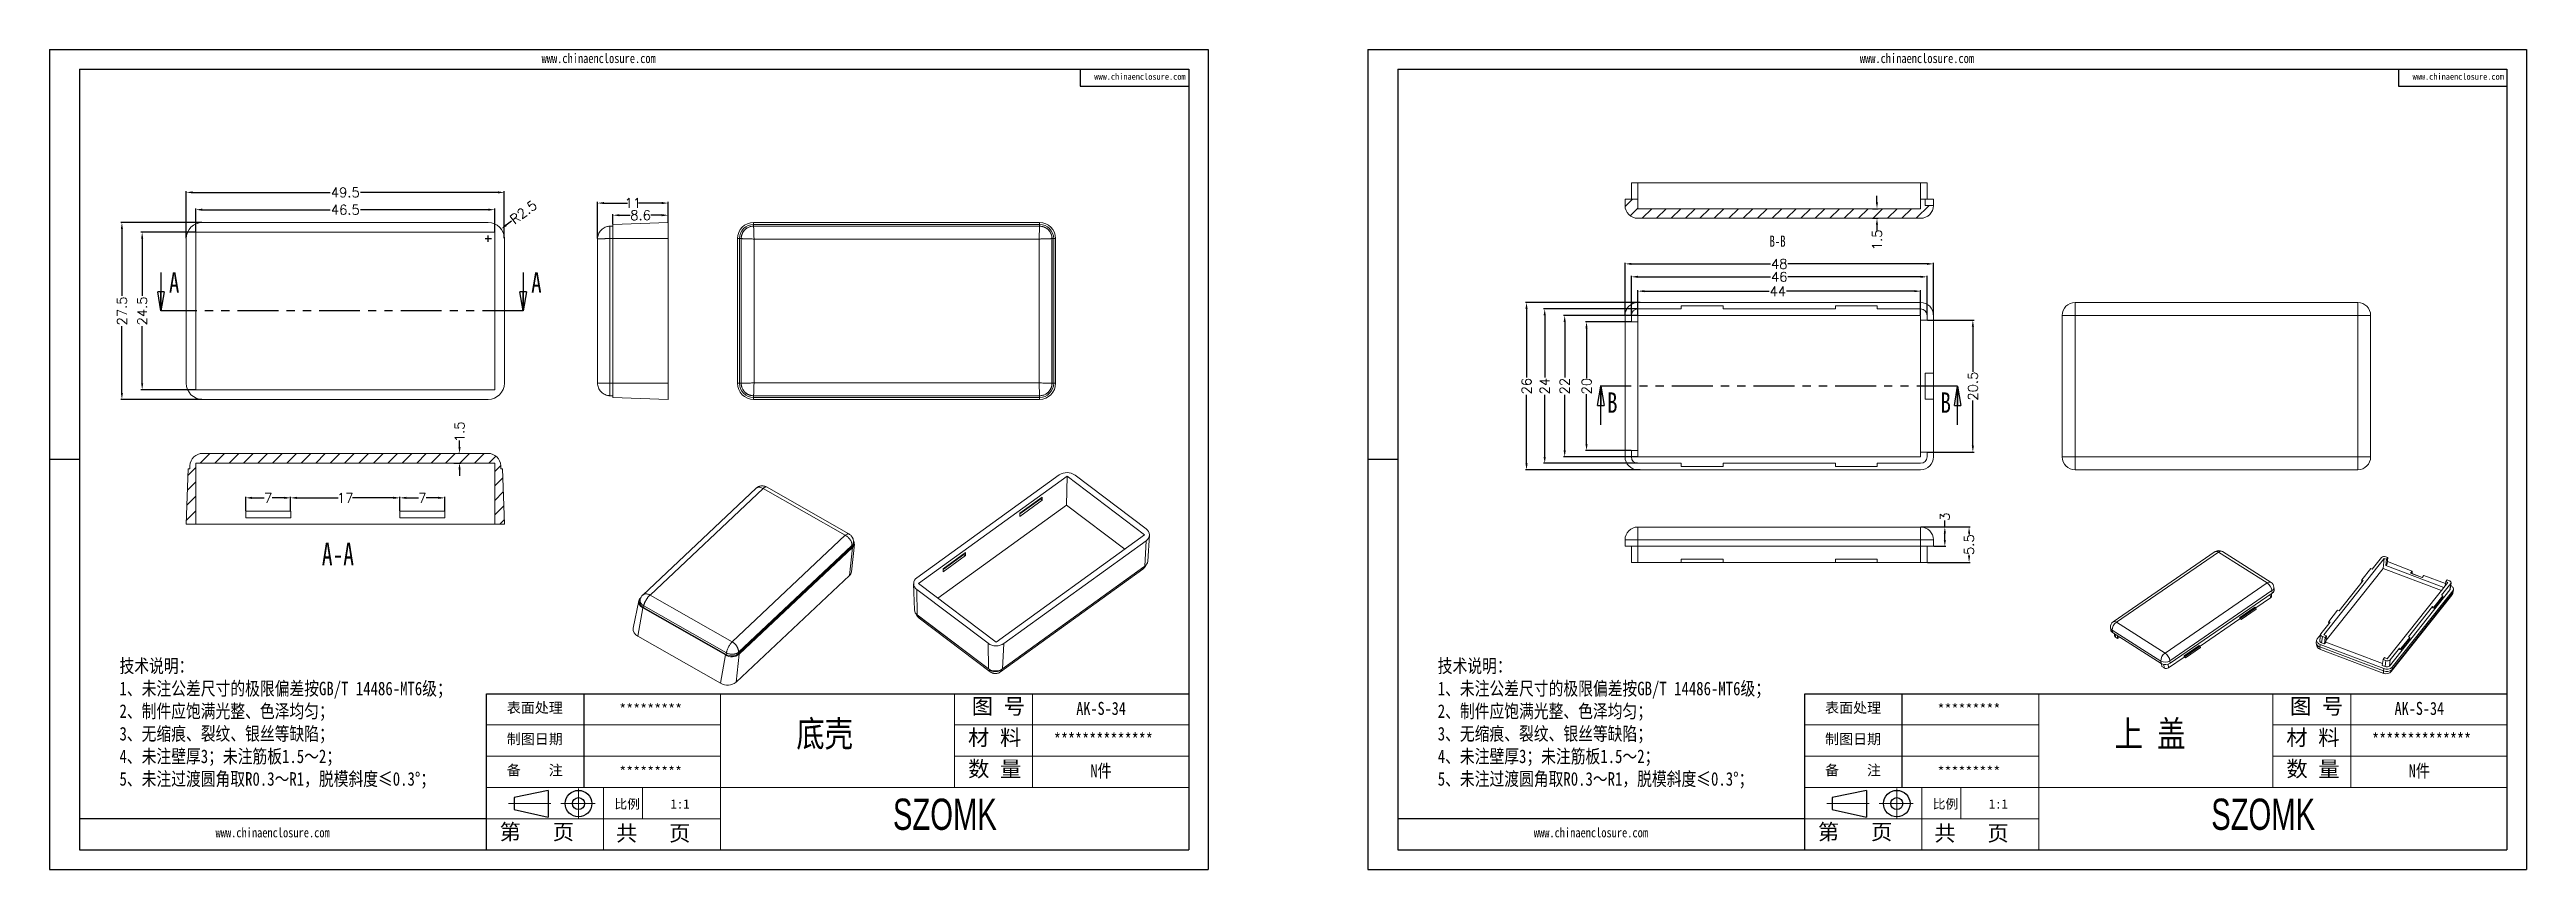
# Model space of a CAD drawing. Header units: inches. Extents: x 2844 to 3230, y 889 to 1017.
import ezdxf

# ---------------------------------------------------------------- set-up
doc = ezdxf.new("R2010")
doc.units = ezdxf.units.IN
doc.linetypes.add('CENTER2', pattern=[28.575, 19.05, -3.175, 3.175, -3.175])
doc.linetypes.add('PHANTOM', pattern=[12.7, 6.35, -1.27, 1.27, -1.27, 1.27, -1.27])
doc.layers.add('文字', color=81, linetype='Continuous')
for name, color, linetype, lineweight in [('粗实线', 7, 'Continuous', 30), ('细实线', 3, 'Continuous', 9), ('细点划线', 2, 'CENTER2', 9)]:
    doc.layers.add(name, color=color, linetype=linetype, lineweight=lineweight)
doc.styles.add('SLDTEXTSTYLE0', font='TXT', dxfattribs={"width": 0.75})
doc.styles.add('SLDTEXTSTYLE3', font='TXT', dxfattribs={"width": 0.7})
doc.styles.get("Standard").update_dxf_attribs({"font": 'txt', "bigfont": 'gbcbig.shx'})
doc.styles.add('宋体', font='', dxfattribs={"width": 0.8, "height": 3.5})
doc.styles.add('长仿宋', font='', dxfattribs={"width": 0.7, "height": 4})
doc.styles.get('宋体').set_extended_font_data('SimSun')
doc.styles.get('长仿宋').set_extended_font_data('SimSun')
doc.dimstyles.new('1.5', dxfattribs={"dimtxt": 1.5, "dimasz": 1, "dimexe": 0.18, "dimexo": 0.0625, "dimgap": 0.1, "dimtad": 0, "dimzin": 12, "dimdsep": 46, "dimtxsty": 'Standard', "dimcen": 0.5, "dimclrd": 3, "dimclre": 3, "dimadec": 0, "dimazin": 0, "dimtfac": 1, "dimtofl": 0, "dimtmove": 0, "dimatfit": 3, "dimfxl": 1, "dimtolj": 1, "dimtzin": 0, "dimarcsym": 0})

msp = doc.modelspace()

# ---------------------------------------------------------------- texts
at = {"color": 0, "linetype": 'Continuous', "lineweight": 0, "attachment_point": 2, "style": 'SLDTEXTSTYLE3'}
for s, insert, char_height in [('B-B', (3113.142, 988.013), 1.75), ('A-A', (2889.093, 940.226), 3.5)]:
    msp.add_mtext(s, dxfattribs=dict(at, insert=insert, char_height=char_height))
at = {"color": 7, "linetype": 'Continuous', "char_height": 3.175, "attachment_point": 1, "style": 'SLDTEXTSTYLE0'}
for s, insert in [('A', (2862.801, 982.283)), ('A', (2919.176, 982.283)), ('B', (3086.607, 963.621)), ('B', (3138.499, 963.621))]:
    msp.add_mtext(s, dxfattribs=dict(at, insert=insert))
at = {"char_height": 1.59729, "width": 907.82119, "attachment_point": 1}
for s, insert in [('{\\fSimHei|b0|i0|c134|p49;表面处理}', (2915.382, 915.379)), ('{\\fSimHei|b0|i0|c134|p49;*********}', (2932.876, 915.174)), ('{\\fSimHei|b0|i0|c134|p49;表面处理}', (3120.535, 915.379)), ('{\\fSimHei|b0|i0|c134|p49;*********}', (3138.029, 915.174)), ('{\\fSimHei|b0|i0|c134|p49;制图日期}', (2915.382, 910.522)), ('{\\fSimHei|b0|i0|c134|p49;制图日期}', (3120.535, 910.522)), ('{\\fSimHei|b0|i0|c134|p49;备    注}', (2915.382, 905.665)), ('{\\fSimHei|b0|i0|c134|p49;备    注}', (3120.535, 905.665)), ('{\\fSimHei|b0|i0|c134|p49;*********}', (2932.876, 905.46)), ('{\\fSimHei|b0|i0|c134|p49;*********}', (3138.029, 905.46))]:
    msp.add_mtext(s, dxfattribs=dict(at, insert=insert))
at = {"layer": '文字', "color": 0, "attachment_point": 1, "style": '宋体'}
for s, insert, char_height, width in [('www.chinaenclosure.com', (2920.792, 1016.32), 1.48407, 26.07368), ('www.chinaenclosure.com', (3125.945, 1016.32), 1.48407, 26.07368), ('www.chinaenclosure.com', (3006.804, 1013.229), 0.98938, 17.38245), ('www.chinaenclosure.com', (3211.957, 1013.229), 0.98938, 17.38245), ('{\\H1.111x;技术说明：\\P1、未注公差尺寸的极限偏差按GB/T 14486-MT6级；\\P2、制件应饱满光整、色泽均匀；\\P3、无缩痕、裂纹、银丝等缺陷；\\P4、未注壁厚3；未注筋板1.5～2；\\P5、未注过渡圆角取R0.3～R1，脱模斜度≤0.3%%D；}', (2855.103, 922.14), 1.89725, 69.10414), ('{\\H1.111x;技术说明：\\P1、未注公差尺寸的极限偏差按GB/T 14486-MT6级；\\P2、制件应饱满光整、色泽均匀；\\P3、无缩痕、裂纹、银丝等缺陷；\\P4、未注壁厚3；未注筋板1.5～2；\\P5、未注过渡圆角取R0.3～R1，脱模斜度≤0.3%%D；}', (3060.256, 922.14), 1.89725, 69.10414), ('{\\H1.111x;AK-S-34}', (3004.006, 915.489), 1.82136, 21.05694), ('{\\H1.111x;AK-S-34}', (3209.159, 915.489), 1.82136, 21.05694), ('底壳', (2960.431, 912.565), 4.0475, 51.74535), ('{\\H1.111x;**************}', (3000.503, 910.632), 1.82136, 21.05694), ('上 盖', (3165.584, 912.565), 4.0475, 51.74535), ('{\\H1.111x;**************}', (3205.656, 910.632), 1.82136, 21.05694), ('{\\H1.111x;N件}', (3006.21, 905.775), 1.82136, 21.05694), ('{\\H1.111x;N件}', (3211.362, 905.775), 1.82136, 21.05694), ('www.chinaenclosure.com', (2870.055, 895.908), 1.48407, 26.07368), ('www.chinaenclosure.com', (3075.208, 895.908), 1.48407, 26.07368)]:
    msp.add_mtext(s, dxfattribs=dict(at, insert=insert, char_height=char_height, width=width))
at = {"layer": '粗实线', "char_height": 4.85695, "width": 54.46594, "attachment_point": 1, "style": '长仿宋'}
for insert in [(2975.473, 900.448), (3180.626, 900.448)]:
    msp.add_mtext('{\\fSTXinwei|b0|i0|c134|p2;SZOMK}', dxfattribs=dict(at, insert=insert))
at = {"layer": '细实线', "color": 7, "attachment_point": 1}
for s, insert, char_height, width in [('{\\fSimSun|b0|i0|c134|p54;图 号}', (2987.739, 916.02), 2.42848, 12.14239), ('{\\fSimSun|b0|i0|c134|p54;图 号}', (3192.892, 916.02), 2.42848, 12.14239), ('{\\fSimSun|b0|i0|c134|p54;材 料   }', (2987.163, 911.163), 2.42848, 12.14239), ('{\\fSimSun|b0|i0|c134|p54;材 料   }', (3192.316, 911.163), 2.42848, 12.14239), ('{\\fSimSun|b0|i0|c134|p54;数 量}', (2987.175, 906.282), 2.42848, 10.97217), ('{\\fSimSun|b0|i0|c134|p54;数 量}', (3192.328, 906.282), 2.42848, 10.97217), ('{\\fSimSun|b0|i0|c134|p54;比例}', (2932.127, 900.347), 1.45709, 6.39616), ('{\\fSimSun|b0|i0|c134|p54;1:1}', (2940.855, 900.347), 1.45709, 6.39616), ('{\\fSimSun|b0|i0|c134|p54;比例}', (3137.28, 900.347), 1.45709, 6.39616), ('{\\fSimSun|b0|i0|c134|p54;1:1}', (3146.008, 900.347), 1.45709, 6.39616), ('{\\fSimSun|b0|i0|c134|p54;第   页}', (2914.258, 896.495), 2.42848, 18.21358), ('{\\fSimSun|b0|i0|c134|p54; 共   页}', (2930.725, 896.289), 2.42848, 18.21358), ('{\\fSimSun|b0|i0|c134|p54;第   页}', (3119.41, 896.495), 2.42848, 18.21358), ('{\\fSimSun|b0|i0|c134|p54; 共   页}', (3135.878, 896.289), 2.42848, 18.21358)]:
    msp.add_mtext(s, dxfattribs=dict(at, insert=insert, char_height=char_height, width=width))

# ---------------------------------------------------------------- blocks, each defined once
blk = doc.blocks.new('_CLOSED')
at = {"color": 0, "linetype": 'ByBlock', "lineweight": -2}
for p, q in [((-1, 0.166667), (0, 0)), ((-1, 0.166667), (-1, -0.166667)), ((0, 0), (-1, -0.166667)), ((0, 0), (-1, 0))]:
    blk.add_line(p, q, dxfattribs=at)
blk = doc.blocks.new('*D158')
at = {"color": 3, "lineweight": -2}
for p, q in [((2865.49, 987.6), (2865.49, 994.9)), ((2866.49, 994.72), (2887.89, 994.72)), ((2913.99, 994.72), (2892.59, 994.72)), ((2914.99, 987.6), (2914.99, 994.9))]:
    blk.add_line(p, q, dxfattribs=at)
at = {"color": 3}
for points in [[(2866.49, 994.89), (2866.49, 994.56), (2865.49, 994.72)], [(2913.99, 994.89), (2913.99, 994.56), (2914.99, 994.72)]]:
    blk.add_solid(points, dxfattribs=at)
at = {"layer": 'Defpoints', "color": 0}
for p in [(2914.99, 994.72), (2865.49, 987.53), (2914.99, 987.53)]:
    blk.add_point(p, dxfattribs=at)
at = {"color": 0, "insert": (2890.24, 994.72), "char_height": 1.5, "attachment_point": 5}
blk.add_mtext('\\A1;49.5', dxfattribs=at)
blk = doc.blocks.new('*D159')
at = {"color": 3, "lineweight": -2}
for p, q in [((2866.99, 988.6), (2866.99, 992.21)), ((2867.99, 992.03), (2887.89, 992.03)), ((2912.49, 992.03), (2892.59, 992.03)), ((2913.49, 988.6), (2913.49, 992.21))]:
    blk.add_line(p, q, dxfattribs=at)
at = {"color": 3}
for points in [[(2867.99, 992.2), (2867.99, 991.87), (2866.99, 992.03)], [(2912.49, 992.2), (2912.49, 991.87), (2913.49, 992.03)]]:
    blk.add_solid(points, dxfattribs=at)
at = {"layer": 'Defpoints', "color": 0}
for p in [(2913.49, 992.03), (2866.99, 988.53), (2913.49, 988.53)]:
    blk.add_point(p, dxfattribs=at)
at = {"color": 0, "insert": (2890.24, 992.03), "char_height": 1.5, "attachment_point": 5}
blk.add_mtext('\\A1;46.5', dxfattribs=at)
blk = doc.blocks.new('*D160')
at = {"color": 3, "lineweight": -2}
for p, q in [((2866.93, 988.53), (2858.45, 988.53)), ((2858.63, 987.53), (2858.63, 978.63)), ((2858.63, 965.03), (2858.63, 973.93)), ((2866.93, 964.03), (2858.45, 964.03))]:
    blk.add_line(p, q, dxfattribs=at)
at = {"color": 3}
for points in [[(2858.47, 987.53), (2858.8, 987.53), (2858.63, 988.53)], [(2858.47, 965.03), (2858.8, 965.03), (2858.63, 964.03)]]:
    blk.add_solid(points, dxfattribs=at)
at = {"layer": 'Defpoints', "color": 0}
for p in [(2866.99, 988.53), (2858.63, 964.03), (2866.99, 964.03)]:
    blk.add_point(p, dxfattribs=at)
at = {"color": 0, "insert": (2858.63, 976.28), "char_height": 1.5, "attachment_point": 5, "rotation": 90}
blk.add_mtext('\\A1;24.5', dxfattribs=at)
blk = doc.blocks.new('*D161')
at = {"color": 3, "lineweight": -2}
for p, q in [((2867.93, 990.03), (2855.3, 990.03)), ((2855.48, 989.03), (2855.48, 978.63)), ((2855.48, 963.53), (2855.48, 973.93)), ((2867.93, 962.53), (2855.3, 962.53))]:
    blk.add_line(p, q, dxfattribs=at)
at = {"color": 3}
for points in [[(2855.31, 989.03), (2855.64, 989.03), (2855.48, 990.03)], [(2855.31, 963.53), (2855.64, 963.53), (2855.48, 962.53)]]:
    blk.add_solid(points, dxfattribs=at)
at = {"layer": 'Defpoints', "color": 0}
for p in [(2855.48, 990.03), (2867.99, 990.03), (2867.99, 962.53)]:
    blk.add_point(p, dxfattribs=at)
at = {"color": 0, "insert": (2855.48, 976.28), "char_height": 1.5, "attachment_point": 5, "rotation": 90}
blk.add_mtext('\\A1;27.5', dxfattribs=at)
blk = doc.blocks.new('*D163')
at = {"color": 3, "lineweight": -2}
for p, q in [((2911.99, 987.53), (2912.99, 987.53)), ((2912.49, 987.03), (2912.49, 988.03)), ((2916.09, 990.23), (2915.29, 989.63))]:
    blk.add_line(p, q, dxfattribs=at)
at = {"color": 3}
blk.add_solid([(2915.19, 989.77), (2915.39, 989.5), (2914.49, 989.03)], dxfattribs=at)
at = {"layer": 'Defpoints', "color": 0}
for p in [(2912.49, 987.53), (2914.49, 989.03)]:
    blk.add_point(p, dxfattribs=at)
at = {"color": 0, "insert": (2917.97, 991.64), "char_height": 1.5, "attachment_point": 5, "rotation": 36.8891}
blk.add_mtext('\\A1;R2.5', dxfattribs=at)
blk = doc.blocks.new('*D164')
at = {"color": 3, "lineweight": -2}
for p, q in [((2929.5, 987.53), (2929.5, 993.24)), ((2930.5, 993.06), (2934.15, 993.06)), ((2939.5, 993.06), (2935.85, 993.06)), ((2940.5, 990.1), (2940.5, 993.24))]:
    blk.add_line(p, q, dxfattribs=at)
at = {"color": 3}
for points in [[(2930.5, 993.23), (2930.5, 992.9), (2929.5, 993.06)], [(2939.5, 993.23), (2939.5, 992.9), (2940.5, 993.06)]]:
    blk.add_solid(points, dxfattribs=at)
at = {"layer": 'Defpoints', "color": 0}
for p in [(2940.5, 993.06), (2929.5, 987.47), (2940.5, 990.03)]:
    blk.add_point(p, dxfattribs=at)
at = {"color": 0, "insert": (2935, 993.06), "char_height": 1.5, "attachment_point": 5}
blk.add_mtext('\\A1;11', dxfattribs=at)
blk = doc.blocks.new('*D165')
at = {"color": 3, "lineweight": -2}
for p, q in [((2931.9, 989.8), (2931.9, 991.35)), ((2932.9, 991.17), (2934.6, 991.17)), ((2939.5, 991.17), (2937.8, 991.17)), ((2940.5, 990.1), (2940.5, 991.35))]:
    blk.add_line(p, q, dxfattribs=at)
at = {"color": 3}
for points in [[(2932.9, 991.34), (2932.9, 991.01), (2931.9, 991.17)], [(2939.5, 991.34), (2939.5, 991.01), (2940.5, 991.17)]]:
    blk.add_solid(points, dxfattribs=at)
at = {"layer": 'Defpoints', "color": 0}
for p in [(2931.9, 991.17), (2931.9, 989.73), (2940.5, 990.03)]:
    blk.add_point(p, dxfattribs=at)
at = {"color": 0, "insert": (2936.2, 991.17), "char_height": 1.5, "attachment_point": 5}
blk.add_mtext('\\A1;8.6', dxfattribs=at)
blk = doc.blocks.new('*D166')
at = {"color": 3, "lineweight": -2}
for p, q in [((2881.74, 945.2), (2881.74, 947.4)), ((2882.74, 947.22), (2889.14, 947.22)), ((2897.74, 947.22), (2891.34, 947.22)), ((2898.74, 945.2), (2898.74, 947.4))]:
    blk.add_line(p, q, dxfattribs=at)
at = {"color": 3}
for points in [[(2882.74, 947.39), (2882.74, 947.05), (2881.74, 947.22)], [(2897.74, 947.39), (2897.74, 947.05), (2898.74, 947.22)]]:
    blk.add_solid(points, dxfattribs=at)
at = {"layer": 'Defpoints', "color": 0}
for p in [(2881.74, 945.14), (2898.74, 947.22), (2898.74, 945.14)]:
    blk.add_point(p, dxfattribs=at)
at = {"color": 0, "insert": (2890.24, 947.22), "char_height": 1.5, "attachment_point": 5}
blk.add_mtext('\\A1;17', dxfattribs=at)
blk = doc.blocks.new('*D167')
at = {"color": 3, "lineweight": -2}
for p, q in [((2874.74, 945.2), (2874.74, 947.4)), ((2875.74, 947.22), (2877.64, 947.22)), ((2880.74, 947.22), (2878.84, 947.22)), ((2881.74, 945.2), (2881.74, 947.4))]:
    blk.add_line(p, q, dxfattribs=at)
at = {"color": 3}
for points in [[(2875.74, 947.39), (2875.74, 947.05), (2874.74, 947.22)], [(2880.74, 947.39), (2880.74, 947.05), (2881.74, 947.22)]]:
    blk.add_solid(points, dxfattribs=at)
at = {"layer": 'Defpoints', "color": 0}
for p in [(2874.74, 947.22), (2874.74, 945.14), (2881.74, 945.14)]:
    blk.add_point(p, dxfattribs=at)
at = {"color": 0, "insert": (2878.24, 947.22), "char_height": 1.5, "attachment_point": 5}
blk.add_mtext('\\A1;7', dxfattribs=at)
blk = doc.blocks.new('*D168')
at = {"color": 3, "lineweight": -2}
for p, q in [((2898.74, 945.2), (2898.74, 947.4)), ((2899.74, 947.22), (2901.64, 947.22)), ((2904.74, 947.22), (2902.84, 947.22)), ((2905.74, 945.2), (2905.74, 947.4))]:
    blk.add_line(p, q, dxfattribs=at)
at = {"color": 3}
for points in [[(2899.74, 947.39), (2899.74, 947.05), (2898.74, 947.22)], [(2904.74, 947.39), (2904.74, 947.05), (2905.74, 947.22)]]:
    blk.add_solid(points, dxfattribs=at)
at = {"layer": 'Defpoints', "color": 0}
for p in [(2898.74, 945.14), (2905.74, 947.22), (2905.74, 945.14)]:
    blk.add_point(p, dxfattribs=at)
at = {"color": 0, "insert": (2902.24, 947.22), "char_height": 1.5, "attachment_point": 5}
blk.add_mtext('\\A1;7', dxfattribs=at)
blk = doc.blocks.new('*D169')
at = {"color": 3, "lineweight": -2}
for p, q in [((2908.02, 955.14), (2908.02, 956.14)), ((2907.12, 952.64), (2908.2, 952.64)), ((2907.96, 954.14), (2907.84, 954.14)), ((2908.02, 951.64), (2908.02, 950.64))]:
    blk.add_line(p, q, dxfattribs=at)
at = {"color": 3}
for points in [[(2907.85, 955.14), (2908.19, 955.14), (2908.02, 954.14)], [(2907.85, 951.64), (2908.19, 951.64), (2908.02, 952.64)]]:
    blk.add_solid(points, dxfattribs=at)
at = {"layer": 'Defpoints', "color": 0}
for p in [(2907.06, 952.64), (2908.02, 954.14), (2908.02, 954.14)]:
    blk.add_point(p, dxfattribs=at)
at = {"color": 0, "insert": (2908.02, 957.49), "char_height": 1.5, "attachment_point": 5, "rotation": 90}
blk.add_mtext('\\A1;1.5', dxfattribs=at)
blk = doc.blocks.new('*D170')
at = {"color": 3, "lineweight": -2}
for p, q in [((3090.4, 975.66), (3090.4, 981.77)), ((3091.4, 981.59), (3112.05, 981.59)), ((3135.4, 981.59), (3114.75, 981.59)), ((3136.4, 975.66), (3136.4, 981.77))]:
    blk.add_line(p, q, dxfattribs=at)
at = {"color": 3}
for points in [[(3091.4, 981.76), (3091.4, 981.43), (3090.4, 981.59)], [(3135.4, 981.76), (3135.4, 981.43), (3136.4, 981.59)]]:
    blk.add_solid(points, dxfattribs=at)
at = {"layer": 'Defpoints', "color": 0}
for p in [(3136.4, 981.59), (3090.4, 975.59), (3136.4, 975.59)]:
    blk.add_point(p, dxfattribs=at)
at = {"color": 0, "insert": (3113.4, 981.59), "char_height": 1.5, "attachment_point": 5}
blk.add_mtext('\\A1;46', dxfattribs=at)
blk = doc.blocks.new('*D171')
at = {"color": 3, "lineweight": -2}
for p, q in [((3089.4, 975.72), (3089.4, 983.79)), ((3090.4, 983.61), (3112.05, 983.61)), ((3136.4, 983.61), (3114.75, 983.61)), ((3137.4, 975.66), (3137.4, 983.79))]:
    blk.add_line(p, q, dxfattribs=at)
at = {"color": 3}
for points in [[(3090.4, 983.77), (3090.4, 983.44), (3089.4, 983.61)], [(3136.4, 983.77), (3136.4, 983.44), (3137.4, 983.61)]]:
    blk.add_solid(points, dxfattribs=at)
at = {"layer": 'Defpoints', "color": 0}
for p in [(3089.4, 983.61), (3089.4, 975.66), (3137.4, 975.59)]:
    blk.add_point(p, dxfattribs=at)
at = {"color": 0, "insert": (3113.4, 983.61), "char_height": 1.5, "attachment_point": 5}
blk.add_mtext('\\A1;48', dxfattribs=at)
blk = doc.blocks.new('*D172')
at = {"color": 3, "lineweight": -2}
for p, q in [((3091.4, 975.66), (3091.4, 979.54)), ((3092.4, 979.36), (3111.83, 979.36)), ((3134.4, 979.36), (3114.53, 979.36)), ((3135.4, 975.66), (3135.4, 979.54))]:
    blk.add_line(p, q, dxfattribs=at)
at = {"color": 3}
for points in [[(3092.4, 979.53), (3092.4, 979.2), (3091.4, 979.36)], [(3134.4, 979.53), (3134.4, 979.2), (3135.4, 979.36)]]:
    blk.add_solid(points, dxfattribs=at)
at = {"layer": 'Defpoints', "color": 0}
for p in [(3135.4, 979.36), (3091.4, 975.59), (3135.4, 975.59)]:
    blk.add_point(p, dxfattribs=at)
at = {"color": 0, "insert": (3113.18, 979.36), "char_height": 1.5, "attachment_point": 5}
blk.add_mtext('\\A1;44', dxfattribs=at)
blk = doc.blocks.new('*D173')
at = {"color": 3, "lineweight": -2}
for p, q in [((3090.33, 974.59), (3083.23, 974.59)), ((3083.41, 973.59), (3083.41, 965.82)), ((3083.41, 955.59), (3083.41, 963.37)), ((3090.33, 954.59), (3083.23, 954.59))]:
    blk.add_line(p, q, dxfattribs=at)
at = {"color": 3}
for points in [[(3083.24, 973.59), (3083.57, 973.59), (3083.41, 974.59)], [(3083.24, 955.59), (3083.57, 955.59), (3083.41, 954.59)]]:
    blk.add_solid(points, dxfattribs=at)
at = {"layer": 'Defpoints', "color": 0}
for p in [(3083.41, 974.59), (3090.4, 974.59), (3090.4, 954.59)]:
    blk.add_point(p, dxfattribs=at)
at = {"color": 0, "insert": (3083.41, 964.59), "char_height": 1.5, "attachment_point": 5, "rotation": 90}
blk.add_mtext('\\A1;20', dxfattribs=at)
blk = doc.blocks.new('*D174')
at = {"color": 3, "lineweight": -2}
for p, q in [((3091.33, 975.59), (3079.83, 975.59)), ((3080.01, 974.59), (3080.01, 965.94)), ((3080.01, 954.59), (3080.01, 963.24)), ((3091.33, 953.59), (3079.83, 953.59))]:
    blk.add_line(p, q, dxfattribs=at)
at = {"color": 3}
for points in [[(3079.85, 974.59), (3080.18, 974.59), (3080.01, 975.59)], [(3079.85, 954.59), (3080.18, 954.59), (3080.01, 953.59)]]:
    blk.add_solid(points, dxfattribs=at)
at = {"layer": 'Defpoints', "color": 0}
for p in [(3091.4, 975.59), (3080.01, 953.59), (3091.4, 953.59)]:
    blk.add_point(p, dxfattribs=at)
at = {"color": 0, "insert": (3080.01, 964.59), "char_height": 1.5, "attachment_point": 5, "rotation": 90}
blk.add_mtext('\\A1;22', dxfattribs=at)
blk = doc.blocks.new('*D175')
at = {"color": 3, "lineweight": -2}
for p, q in [((3091.33, 976.59), (3076.72, 976.59)), ((3076.9, 975.59), (3076.9, 965.94)), ((3076.9, 953.59), (3076.9, 963.24)), ((3091.33, 952.59), (3076.72, 952.59))]:
    blk.add_line(p, q, dxfattribs=at)
at = {"color": 3}
for points in [[(3076.73, 975.59), (3077.07, 975.59), (3076.9, 976.59)], [(3076.73, 953.59), (3077.07, 953.59), (3076.9, 952.59)]]:
    blk.add_solid(points, dxfattribs=at)
at = {"layer": 'Defpoints', "color": 0}
for p in [(3091.4, 976.59), (3076.9, 952.59), (3091.4, 952.59)]:
    blk.add_point(p, dxfattribs=at)
at = {"color": 0, "insert": (3076.9, 964.59), "char_height": 1.5, "attachment_point": 5, "rotation": 90}
blk.add_mtext('\\A1;24', dxfattribs=at)
blk = doc.blocks.new('*D176')
at = {"color": 3, "lineweight": -2}
for p, q in [((3091.78, 977.59), (3073.89, 977.59)), ((3074.07, 976.59), (3074.07, 965.94)), ((3074.07, 952.59), (3074.07, 963.24)), ((3091.78, 951.59), (3073.89, 951.59))]:
    blk.add_line(p, q, dxfattribs=at)
at = {"color": 3}
for points in [[(3073.9, 976.59), (3074.24, 976.59), (3074.07, 977.59)], [(3073.9, 952.59), (3074.24, 952.59), (3074.07, 951.59)]]:
    blk.add_solid(points, dxfattribs=at)
at = {"layer": 'Defpoints', "color": 0}
for p in [(3091.85, 977.59), (3074.07, 951.59), (3091.85, 951.59)]:
    blk.add_point(p, dxfattribs=at)
at = {"color": 0, "insert": (3074.07, 964.59), "char_height": 1.5, "attachment_point": 5, "rotation": 90}
blk.add_mtext('\\A1;26', dxfattribs=at)
blk = doc.blocks.new('*D177')
at = {"color": 3, "lineweight": -2}
for p, q in [((3136.46, 974.84), (3143.71, 974.84)), ((3143.53, 973.84), (3143.53, 966.82)), ((3143.53, 955.34), (3143.53, 962.37)), ((3136.46, 954.34), (3143.71, 954.34))]:
    blk.add_line(p, q, dxfattribs=at)
at = {"color": 3}
for points in [[(3143.36, 973.84), (3143.7, 973.84), (3143.53, 974.84)], [(3143.36, 955.34), (3143.7, 955.34), (3143.53, 954.34)]]:
    blk.add_solid(points, dxfattribs=at)
at = {"layer": 'Defpoints', "color": 0}
for p in [(3136.4, 974.84), (3143.53, 974.84), (3136.4, 954.34)]:
    blk.add_point(p, dxfattribs=at)
at = {"color": 0, "insert": (3143.53, 964.59), "char_height": 1.5, "attachment_point": 5, "rotation": 90}
blk.add_mtext('\\A1;20.5', dxfattribs=at)
blk = doc.blocks.new('*D178')
at = {"color": 3, "lineweight": -2}
for p, q in [((3135.46, 942.69), (3143.12, 942.69)), ((3142.94, 941.69), (3142.94, 941.54)), ((3136.46, 937.19), (3143.12, 937.19)), ((3142.94, 938.19), (3142.94, 938.34))]:
    blk.add_line(p, q, dxfattribs=at)
at = {"color": 3}
for points in [[(3142.78, 941.69), (3143.11, 941.69), (3142.94, 942.69)], [(3142.78, 938.19), (3143.11, 938.19), (3142.94, 937.19)]]:
    blk.add_solid(points, dxfattribs=at)
at = {"layer": 'Defpoints', "color": 0}
for p in [(3135.4, 942.69), (3142.94, 942.69), (3136.4, 937.19)]:
    blk.add_point(p, dxfattribs=at)
at = {"color": 0, "insert": (3142.94, 939.94), "char_height": 1.5, "attachment_point": 5, "rotation": 90}
blk.add_mtext('\\A1;5.5', dxfattribs=at)
blk = doc.blocks.new('*D179')
at = {"color": 3, "lineweight": -2}
for p, q in [((3135.46, 942.69), (3139.35, 942.69)), ((3139.17, 942.69), (3139.17, 943.69)), ((3139.17, 940.69), (3139.17, 941.69)), ((3137.46, 939.69), (3139.35, 939.69))]:
    blk.add_line(p, q, dxfattribs=at)
at = {"color": 3}
for points in [[(3139, 941.69), (3139.34, 941.69), (3139.17, 942.69)], [(3139, 940.69), (3139.34, 940.69), (3139.17, 939.69)]]:
    blk.add_solid(points, dxfattribs=at)
at = {"layer": 'Defpoints', "color": 0}
for p in [(3135.4, 942.69), (3139.17, 942.69), (3137.4, 939.69)]:
    blk.add_point(p, dxfattribs=at)
at = {"color": 0, "insert": (3139.17, 944.29), "char_height": 1.5, "attachment_point": 5, "rotation": 90}
blk.add_mtext('\\A1;3', dxfattribs=at)
blk = doc.blocks.new('*D180')
at = {"color": 3, "lineweight": -2}
for p, q in [((3127.89, 992.19), (3128.79, 992.19)), ((3127.89, 990.69), (3128.79, 990.69)), ((3128.61, 993.19), (3128.61, 994.19)), ((3128.61, 989.69), (3128.61, 988.69))]:
    blk.add_line(p, q, dxfattribs=at)
at = {"color": 3}
for points in [[(3128.44, 993.19), (3128.77, 993.19), (3128.61, 992.19)], [(3128.44, 989.69), (3128.77, 989.69), (3128.61, 990.69)]]:
    blk.add_solid(points, dxfattribs=at)
at = {"layer": 'Defpoints', "color": 0}
for p in [(3127.83, 992.19), (3127.83, 990.69), (3128.61, 990.69)]:
    blk.add_point(p, dxfattribs=at)
at = {"color": 0, "insert": (3128.61, 987.34), "char_height": 1.5, "attachment_point": 5, "rotation": 90}
blk.add_mtext('\\A1;1.5', dxfattribs=at)

# ---------------------------------------------------------------- dimensions: what is measured, and where the dimension line sits
for base, p1, p2, picture, middle in [((2914.995, 994.724), (2865.495, 987.533), (2914.995, 987.533), '*D158', (2890.245, 994.724)), ((2913.495, 992.033), (2866.995, 988.533), (2913.495, 988.533), '*D159', (2890.245, 992.033)), ((2940.496, 993.062), (2929.496, 987.467), (2940.496, 990.033), '*D164', (2934.996, 993.062)), ((2931.896, 991.173), (2940.496, 990.033), (2931.896, 989.733), '*D165', (2936.196, 991.173)), ((2874.745, 947.219), (2881.745, 945.136), (2874.745, 945.136), '*D167', (2878.245, 947.219)), ((2898.745, 947.219), (2881.745, 945.136), (2898.745, 945.136), '*D166', (2890.245, 947.219)), ((2905.745, 947.219), (2898.745, 945.136), (2905.745, 945.136), '*D168', (2902.245, 947.219))]:
    dim = msp.add_linear_dim(base=base, p1=p1, p2=p2, dimstyle='1.5')
    dim.commit()
    dim.dimension.update_dxf_attribs({"geometry": picture, "text_midpoint": middle})
dim = msp.add_radius_dim(center=(2912.495, 987.533), mpoint=(2914.494, 989.034), dimstyle='1.5')
dim.commit()
dim.dimension.update_dxf_attribs({"geometry": '*D163', "text_midpoint": (2917.973, 991.645)})
for base, p1, p2, picture, middle in [((3128.605, 990.691), (3127.828, 992.191), (3127.828, 990.691), '*D180', (3128.605, 987.341)), ((2855.476, 990.033), (2867.995, 962.533), (2867.995, 990.033), '*D161', (2855.476, 976.283)), ((2858.632, 964.033), (2866.995, 988.533), (2866.995, 964.033), '*D160', (2858.632, 976.283)), ((3074.071, 951.593), (3091.845, 977.593), (3091.845, 951.593), '*D176', (3074.071, 964.593)), ((3076.9, 952.593), (3091.397, 976.593), (3091.397, 952.593), '*D175', (3076.9, 964.593)), ((3080.012, 953.593), (3091.397, 975.593), (3091.397, 953.593), '*D174', (3080.012, 964.593)), ((3083.406, 974.593), (3090.397, 954.593), (3090.397, 974.593), '*D173', (3083.406, 964.593)), ((3143.529, 974.843), (3136.397, 954.343), (3136.397, 974.843), '*D177', (3143.529, 964.593)), ((2908.02, 954.136), (2907.06, 952.636), (2908.02, 954.136), '*D169', (2908.02, 957.486)), ((3139.171, 942.687), (3137.397, 939.687), (3135.397, 942.687), '*D179', (3139.171, 944.287)), ((3142.942, 942.687), (3136.397, 937.187), (3135.397, 942.687), '*D178', (3142.942, 939.937))]:
    dim = msp.add_linear_dim(base=base, p1=p1, p2=p2, angle=90, dimstyle='1.5')
    dim.commit()
    dim.dimension.update_dxf_attribs({"geometry": picture, "text_midpoint": middle})
for base, p1, p2, picture, middle in [((3089.398, 983.608), (3137.397, 975.593), (3089.398, 975.656), '*D171', (3113.398, 983.608)), ((3136.397, 981.592), (3090.397, 975.593), (3136.397, 975.593), '*D170', (3113.397, 981.592)), ((3135.397, 979.363), (3091.397, 975.593), (3135.397, 975.593), '*D172', (3113.178, 979.363))]:
    dim = msp.add_linear_dim(base=base, p1=p1, p2=p2, dimstyle='1.5')
    dim.commit()
    dim.dimension.update_dxf_attribs({"geometry": picture, "text_midpoint": middle, "dimtype": 160})

# ---------------------------------------------------------------- hatches: boundary and pattern name
at = {"linetype": 'Continuous', "lineweight": 0}
h = msp.add_hatch(dxfattribs=at)
h.set_pattern_fill('ANSI31', color=4, scale=0.5, style=0)
edge = h.paths.add_edge_path(flags=0)
edge.add_line((3091.397, 993.691), (3089.397, 993.691))
edge.add_line((3089.397, 993.691), (3089.397, 992.691))
edge.add_arc((3091.397, 992.691), 2, 180, 270)
edge.add_line((3091.397, 990.691), (3135.397, 990.691))
edge.add_arc((3135.397, 992.691), 2, 270, 360)
edge.add_line((3137.397, 992.691), (3136.097, 992.691))
edge.add_line((3136.097, 992.691), (3136.097, 993.691))
edge.add_line((3136.097, 993.691), (3135.397, 993.691))
edge.add_line((3135.397, 993.691), (3135.397, 992.191))
edge.add_line((3135.397, 992.191), (3091.397, 992.191))
edge.add_line((3091.397, 992.191), (3091.397, 993.691))
h = msp.add_hatch(dxfattribs=at)
h.set_pattern_fill('ANSI31', color=4, scale=0.5, style=0)
edge = h.paths.add_edge_path(flags=0)
edge.add_arc((2912.429, 952.136), 2, 2, 90)
edge.add_line((2912.429, 954.136), (2868.06, 954.136))
edge.add_arc((2868.06, 952.136), 2, 90, 178)
edge.add_line((2866.062, 952.205), (2866.045, 951.727))
edge.add_line((2866.045, 951.727), (2865.795, 951.736))
edge.add_line((2865.795, 951.736), (2865.495, 943.136))
edge.add_line((2865.495, 943.136), (2866.995, 943.136))
edge.add_line((2866.995, 943.136), (2866.995, 952.636))
edge.add_line((2866.995, 952.636), (2913.495, 952.636))
edge.add_line((2913.495, 952.636), (2913.495, 943.136))
edge.add_line((2913.495, 943.136), (2914.995, 943.136))
edge.add_line((2914.995, 943.136), (2914.694, 951.736))
edge.add_line((2914.694, 951.736), (2914.444, 951.727))
edge.add_line((2914.444, 951.727), (2914.428, 952.205))

# ---------------------------------------------------------------- linework, layer by layer
for p, q in [((2844.217, 1016.932), (3024.531, 1016.932)), ((2844.217, 1016.932), (2844.217, 889.437)), ((2848.883, 1013.897), (3021.496, 1013.897)), ((2848.883, 1013.897), (2848.883, 892.473)), ((3004.631, 1013.897), (3004.631, 1011.262)), ((3021.496, 1013.897), (3021.496, 892.473)), ((3024.531, 1016.932), (3024.531, 889.437)), ((3049.37, 1016.932), (3229.684, 1016.932)), ((3049.37, 1016.932), (3049.37, 889.437)), ((3054.035, 1013.897), (3226.648, 1013.897)), ((3054.035, 1013.897), (3054.035, 892.473)), ((3209.784, 1013.897), (3209.784, 1011.262)), ((3226.648, 1013.897), (3226.648, 892.473)), ((3229.684, 1016.932), (3229.684, 889.437)), ((3004.631, 1011.262), (3021.496, 1011.262)), ((3209.784, 1011.262), (3226.648, 1011.262)), ((2848.883, 953.185), (2844.217, 953.185)), ((3054.035, 953.185), (3049.37, 953.185)), ((2844.217, 948.463), (2844.217, 889.437)), ((3049.37, 948.463), (3049.37, 889.437)), ((2912.214, 892.473), (2912.214, 916.758)), ((2912.214, 916.758), (3021.496, 916.758)), ((2927.392, 902.187), (2927.392, 916.758)), ((3117.367, 892.473), (3117.367, 916.758)), ((3117.367, 916.758), (3226.648, 916.758)), ((3132.545, 902.187), (3132.545, 916.758)), ((2912.214, 897.33), (2848.883, 897.33)), ((3117.367, 897.33), (3054.035, 897.33)), ((2848.883, 892.473), (3021.496, 892.473)), ((3054.035, 892.473), (3226.648, 892.473)), ((2844.217, 889.437), (3024.531, 889.437)), ((2844.217, 889.437), (2927.696, 889.437)), ((3049.37, 889.437), (3229.684, 889.437)), ((3049.37, 889.437), (3132.848, 889.437))]:
    msp.add_line(p, q)
at = {"color": 7, "linetype": 'Continuous', "lineweight": 15}
for p, q in [((3090.397, 993.691), (3090.397, 996.191)), ((3091.397, 996.191), (3090.397, 996.191)), ((3091.397, 993.691), (3091.397, 996.191)), ((3135.397, 996.191), (3091.397, 996.191)), ((3136.397, 996.191), (3135.397, 996.191)), ((3135.397, 993.691), (3135.397, 996.191)), ((3136.397, 993.691), (3136.397, 996.191)), ((3089.397, 993.691), (3089.397, 992.691)), ((3089.397, 993.691), (3091.397, 993.691)), ((3091.397, 992.191), (3091.397, 993.691)), ((3091.397, 992.191), (3135.397, 992.191)), ((3091.397, 990.691), (3135.397, 990.691)), ((3135.397, 993.691), (3135.397, 992.191)), ((3135.397, 993.691), (3136.097, 993.691)), ((3136.097, 992.691), (3136.097, 993.691)), ((3137.397, 993.691), (3136.097, 993.691)), ((3137.397, 992.691), (3136.097, 992.691)), ((3137.397, 992.691), (3137.397, 993.691)), ((2865.495, 987.533), (2865.495, 965.033)), ((2866.995, 988.533), (2866.995, 964.033)), ((2913.495, 988.533), (2866.995, 988.533)), ((2912.495, 990.033), (2867.995, 990.033)), ((2913.495, 964.033), (2913.495, 988.533)), ((2914.995, 965.033), (2914.995, 987.533)), ((2929.496, 965.099), (2929.496, 987.467)), ((2931.427, 989.466), (2931.896, 989.482)), ((2931.427, 987.533), (2931.427, 965.033)), ((2931.896, 989.733), (2940.496, 990.033)), ((2931.896, 989.733), (2931.896, 987.533)), ((2940.496, 987.533), (2931.896, 987.533)), ((2931.896, 965.033), (2931.896, 987.533)), ((2940.496, 990.033), (2940.496, 987.533)), ((2940.496, 987.533), (2940.496, 965.033)), ((2951.287, 965.033), (2951.287, 987.533)), ((2951.588, 987.533), (2951.287, 987.533)), ((2951.588, 987.533), (2951.588, 965.033)), ((2951.837, 987.533), (2951.588, 987.533)), ((2951.854, 987.533), (2951.837, 987.533)), ((2951.837, 987.533), (2951.837, 965.033)), ((2951.854, 965.033), (2951.854, 987.533)), ((2953.787, 990.033), (2998.287, 990.033)), ((2953.787, 990.033), (2953.787, 989.733)), ((2998.287, 989.733), (2953.787, 989.733)), ((2953.787, 989.483), (2953.787, 989.733)), ((2953.787, 989.483), (2953.787, 989.466)), ((2998.287, 989.483), (2953.787, 989.483)), ((2953.787, 989.466), (2998.287, 989.466)), ((2953.853, 987.467), (2953.853, 965.099)), ((2998.222, 987.467), (2953.853, 987.467)), ((2998.222, 965.099), (2998.222, 987.467)), ((2998.287, 989.733), (2998.287, 990.033)), ((2998.287, 989.483), (2998.287, 989.733)), ((2998.287, 989.466), (2998.287, 989.483)), ((3000.22, 987.533), (3000.22, 965.033)), ((3000.237, 987.533), (3000.22, 987.533)), ((3000.237, 965.033), (3000.237, 987.533)), ((3000.237, 987.533), (3000.487, 987.533)), ((3000.487, 965.033), (3000.487, 987.533)), ((3000.787, 987.533), (3000.487, 987.533)), ((3000.787, 987.533), (3000.787, 965.033)), ((3089.397, 975.593), (3089.397, 953.593)), ((3090.397, 975.593), (3090.397, 974.593)), ((3135.397, 977.593), (3091.397, 977.593)), ((3098.147, 976.593), (3091.397, 976.593)), ((3135.397, 975.593), (3091.397, 975.593)), ((3091.397, 975.593), (3091.397, 974.593)), ((3098.147, 977.093), (3098.147, 976.593)), ((3104.647, 977.093), (3098.147, 977.093)), ((3104.647, 977.093), (3104.647, 976.593)), ((3122.147, 976.593), (3104.647, 976.593)), ((3122.147, 977.093), (3122.147, 976.593)), ((3128.647, 977.093), (3122.147, 977.093)), ((3128.647, 977.093), (3128.647, 976.593)), ((3135.397, 976.593), (3128.647, 976.593)), ((3135.397, 974.843), (3135.397, 975.593)), ((3136.397, 974.843), (3136.397, 975.593)), ((3137.397, 966.593), (3137.397, 975.593)), ((3157.431, 966.593), (3157.431, 975.593)), ((3157.431, 975.593), (3159.431, 975.593)), ((3159.431, 977.593), (3159.431, 975.593)), ((3159.431, 977.593), (3203.431, 977.593)), ((3159.431, 975.593), (3159.431, 953.593)), ((3203.431, 975.593), (3159.431, 975.593)), ((3203.431, 975.593), (3203.431, 977.593)), ((3203.431, 953.593), (3203.431, 975.593)), ((3203.431, 975.593), (3205.431, 975.593)), ((3205.431, 975.593), (3205.431, 953.593)), ((3091.397, 974.593), (3090.397, 974.593)), ((3091.397, 954.593), (3091.397, 974.593)), ((3136.397, 974.843), (3135.397, 974.843)), ((3135.397, 974.843), (3135.397, 954.343)), ((2866.995, 964.033), (2913.495, 964.033)), ((2931.896, 965.033), (2940.496, 965.033)), ((2931.896, 965.033), (2931.896, 962.833)), ((2940.496, 965.033), (2940.496, 962.533)), ((2951.287, 965.033), (2951.588, 965.033)), ((2951.837, 965.033), (2951.588, 965.033)), ((2951.837, 965.033), (2951.854, 965.033)), ((2953.853, 965.099), (2998.222, 965.099)), ((3000.22, 965.033), (3000.237, 965.033)), ((3000.237, 965.033), (3000.487, 965.033)), ((3000.487, 965.033), (3000.787, 965.033)), ((3136.097, 966.593), (3136.097, 962.593)), ((3137.397, 966.593), (3136.097, 966.593)), ((3137.397, 962.593), (3137.397, 966.593)), ((3157.431, 962.593), (3157.431, 966.593)), ((2867.995, 962.533), (2912.495, 962.533)), ((2931.896, 963.083), (2931.427, 963.1)), ((2940.496, 962.533), (2931.896, 962.833)), ((2998.287, 963.1), (2953.787, 963.1)), ((2953.787, 963.1), (2953.787, 963.083)), ((2953.787, 963.083), (2998.287, 963.083)), ((2953.787, 963.083), (2953.787, 962.833)), ((2953.787, 962.833), (2953.787, 962.533)), ((2953.787, 962.833), (2998.287, 962.833)), ((2998.287, 962.533), (2953.787, 962.533)), ((2998.287, 963.083), (2998.287, 963.1)), ((2998.287, 963.083), (2998.287, 962.833)), ((2998.287, 962.533), (2998.287, 962.833)), ((3136.097, 962.593), (3137.397, 962.593)), ((3137.397, 953.593), (3137.397, 962.593)), ((3157.431, 953.593), (3157.431, 962.593)), ((2866.045, 951.727), (2866.062, 952.205)), ((2866.995, 952.636), (2913.495, 952.636)), ((2866.995, 952.636), (2866.995, 943.136)), ((2912.429, 954.136), (2868.06, 954.136)), ((2913.495, 943.136), (2913.495, 952.636)), ((2914.428, 952.205), (2914.444, 951.727)), ((3090.397, 954.593), (3090.397, 953.593)), ((3090.397, 954.593), (3091.397, 954.593)), ((3091.397, 954.593), (3091.397, 953.593)), ((3091.397, 953.593), (3135.397, 953.593)), ((3091.397, 952.593), (3098.147, 952.593)), ((3098.147, 952.093), (3098.147, 952.593)), ((3104.647, 952.093), (3104.647, 952.593)), ((3104.647, 952.593), (3122.147, 952.593)), ((3122.147, 952.093), (3122.147, 952.593)), ((3128.647, 952.093), (3128.647, 952.593)), ((3128.647, 952.593), (3135.397, 952.593)), ((3135.397, 953.593), (3135.397, 954.343)), ((3135.397, 954.343), (3136.397, 954.343)), ((3136.397, 953.593), (3136.397, 954.343)), ((3157.431, 953.593), (3159.431, 953.593)), ((3159.431, 951.593), (3159.431, 953.593)), ((3159.431, 953.593), (3203.431, 953.593)), ((3203.431, 953.593), (3205.431, 953.593)), ((3203.431, 953.593), (3203.431, 951.593)), ((2865.495, 943.136), (2865.795, 951.736)), ((2865.795, 951.736), (2866.045, 951.727)), ((2865.795, 951.736), (2866.045, 951.736)), ((2914.444, 951.727), (2914.694, 951.736)), ((2914.444, 951.736), (2914.694, 951.736)), ((2914.694, 951.736), (2914.995, 943.136)), ((2954.183, 948.728), (2936.528, 932.113)), ((2955.267, 948.672), (2937.668, 932.11)), ((2968.055, 941.401), (2955.267, 948.672)), ((2968.623, 941.612), (2955.779, 948.915)), ((3001.346, 950.788), (2979.207, 934.796)), ((3002.582, 950.589), (2979.448, 933.879)), ((3002.495, 946.107), (3002.582, 950.589)), ((3014.644, 941.479), (3002.582, 950.589)), ((3014.898, 942.39), (3003.82, 950.757)), ((3091.397, 951.593), (3135.397, 951.593)), ((3104.647, 952.093), (3098.147, 952.093)), ((3128.647, 952.093), (3122.147, 952.093)), ((3203.431, 951.593), (3159.431, 951.593)), ((2874.745, 945.136), (2881.745, 945.136)), ((2874.745, 944.136), (2874.745, 945.136)), ((2881.745, 945.136), (2881.745, 944.136)), ((2898.745, 945.136), (2898.745, 944.136)), ((2905.745, 945.136), (2898.745, 945.136)), ((2905.745, 944.136), (2905.745, 945.136)), ((3002.495, 946.107), (2982.439, 931.62)), ((2998.708, 946.861), (2995.225, 944.345)), ((2995.225, 944.345), (2995.234, 944.817)), ((2998.462, 947.047), (2995.232, 944.714)), ((2995.234, 944.817), (2998.717, 947.332)), ((2998.464, 947.15), (2998.462, 947.047)), ((2998.462, 947.047), (2998.708, 946.861)), ((2998.717, 947.332), (2998.708, 946.861)), ((3011.567, 939.256), (3002.495, 946.107)), ((2865.495, 943.136), (2866.995, 943.136)), ((2866.995, 943.136), (2913.495, 943.136)), ((2881.745, 944.136), (2874.745, 944.136)), ((2898.745, 944.136), (2905.745, 944.136)), ((2913.495, 943.136), (2914.995, 943.136)), ((2950.456, 924.839), (2968.055, 941.401)), ((2991.51, 924.769), (3014.644, 941.479)), ((2992.746, 924.57), (3014.885, 940.562)), ((3014.659, 936.616), (3014.885, 940.562)), ((3015.114, 937.361), (3015.402, 941.408)), ((3089.397, 940.687), (3091.397, 940.687)), ((3089.397, 939.687), (3089.397, 940.687)), ((3091.397, 942.687), (3091.397, 940.687)), ((3091.397, 942.687), (3135.397, 942.687)), ((3135.397, 940.687), (3091.397, 940.687)), ((3091.397, 940.687), (3091.397, 939.687)), ((3135.397, 940.687), (3135.397, 942.687)), ((3135.397, 940.687), (3137.397, 940.687)), ((3135.397, 939.687), (3135.397, 940.687)), ((3137.397, 940.687), (3137.397, 939.687)), ((2951.398, 922.967), (2969.05, 939.578)), ((2969.077, 939.82), (2951.425, 923.21)), ((2951.542, 922.89), (2969.193, 939.501)), ((2968.709, 935.147), (2969.193, 939.501)), ((2969.015, 935.734), (2969.462, 940.018)), ((2969.05, 939.578), (2969.077, 939.82)), ((2969.05, 939.578), (2969.193, 939.501)), ((2969.288, 940.036), (2969.315, 940.291)), ((2983.285, 935.72), (2986.768, 938.236)), ((2983.292, 936.089), (2986.522, 938.422)), ((2986.777, 938.708), (2983.294, 936.192)), ((2986.522, 938.422), (2986.523, 938.525)), ((2986.522, 938.422), (2986.768, 938.236)), ((2986.768, 938.236), (2986.777, 938.708)), ((3091.397, 939.687), (3089.397, 939.687)), ((3090.397, 939.687), (3090.397, 937.187)), ((3091.397, 937.187), (3090.397, 937.187)), ((3135.397, 939.687), (3091.397, 939.687)), ((3091.397, 939.687), (3091.397, 937.187)), ((3098.147, 937.187), (3091.397, 937.187)), ((3098.147, 937.687), (3104.647, 937.687)), ((3098.147, 937.187), (3098.147, 937.687)), ((3104.647, 937.187), (3098.147, 937.187)), ((3104.647, 937.687), (3104.647, 937.187)), ((3122.147, 937.187), (3104.647, 937.187)), ((3122.147, 937.187), (3122.147, 937.687)), ((3122.147, 937.687), (3128.647, 937.687)), ((3128.647, 937.187), (3122.147, 937.187)), ((3128.647, 937.687), (3128.647, 937.187)), ((3135.397, 937.187), (3128.647, 937.187)), ((3137.397, 939.687), (3135.397, 939.687)), ((3135.397, 939.687), (3135.397, 937.187)), ((3136.397, 937.187), (3135.397, 937.187)), ((3136.397, 939.687), (3136.397, 937.187)), ((3181.261, 938.86), (3165.382, 927.959)), ((3181.751, 938.787), (3165.871, 927.885)), ((3189.318, 933.981), (3181.751, 938.787)), ((3189.93, 934.075), (3182.364, 938.88)), ((3207.564, 937.787), (3198.139, 925.919)), ((3207.115, 937.955), (3205.669, 936.135)), ((3207.376, 936.244), (3207.564, 937.787)), ((3207.901, 937.66), (3207.564, 937.787)), ((3208.115, 937.93), (3207.778, 938.056)), ((3207.784, 936.696), (3207.901, 937.66)), ((3207.998, 936.966), (3207.784, 936.696)), ((3207.784, 936.696), (3216.833, 933.294)), ((3208.115, 937.93), (3207.901, 937.66)), ((3207.998, 936.966), (3208.115, 937.93)), ((3211.919, 935.842), (3208.039, 937.3)), ((2968.709, 935.147), (2951.057, 918.536)), ((2978.688, 933.851), (2978.82, 929.795)), ((2979.194, 932.968), (2990.271, 924.601)), ((2979.194, 932.968), (2979.265, 929.019)), ((2979.448, 933.879), (2991.51, 924.769)), ((2983.294, 936.192), (2983.285, 935.72)), ((2992.218, 920.141), (3014.362, 936.137)), ((2992.384, 920.502), (3014.524, 936.494)), ((3014.659, 936.616), (2992.52, 920.625)), ((3014.364, 936.14), (3014.354, 936.132)), ((3173.438, 923.08), (3189.318, 933.981)), ((3190.427, 932.956), (3190.389, 933.331)), ((3207.376, 936.244), (3198.506, 925.075)), ((3204.277, 934.382), (3200.528, 929.661)), ((3204.052, 934.466), (3204.029, 934.273)), ((3204.029, 934.273), (3204.153, 934.226)), ((3205.444, 936.219), (3204.052, 934.466)), ((3204.052, 934.466), (3204.277, 934.382)), ((3205.444, 936.219), (3205.669, 936.135)), ((3216.463, 932.829), (3207.376, 936.244)), ((3208.025, 922.203), (3217.45, 934.071)), ((3208.357, 921.07), (3217.782, 932.938)), ((3211.919, 935.842), (3211.641, 935.491)), ((3211.641, 935.491), (3213.438, 934.816)), ((3211.872, 935.456), (3211.841, 935.416)), ((3211.872, 935.456), (3211.919, 935.842)), ((3213.47, 934.856), (3211.872, 935.456)), ((3213.438, 934.816), (3213.717, 935.166)), ((3217.077, 933.903), (3213.717, 935.166)), ((3216.453, 932.081), (3217.899, 933.902)), ((3217.034, 933.547), (3217.113, 934.198)), ((3217.113, 934.198), (3217.327, 934.467)), ((3217.45, 934.071), (3217.113, 934.198)), ((3217.664, 934.341), (3217.327, 934.467)), ((3217.782, 932.938), (3217.899, 933.902)), ((3217.829, 933.046), (3217.946, 934.01)), ((3218.278, 932.6), (3218.325, 932.986)), ((2935.906, 931.19), (2935.043, 926.97)), ((2936.549, 930.098), (2935.773, 925.729)), ((2936.129, 931.406), (2936.077, 931.155)), ((2936.229, 931.695), (2936.164, 931.634)), ((2936.647, 930.187), (2936.549, 930.098)), ((2936.549, 930.098), (2949.412, 922.784)), ((2936.69, 930.43), (2936.647, 930.187)), ((2936.647, 930.187), (2949.51, 922.873)), ((2949.553, 923.116), (2936.69, 930.43)), ((2937.668, 932.11), (2950.456, 924.839)), ((2990.343, 920.652), (2979.265, 929.019)), ((3190.082, 932.794), (3174.202, 921.892)), ((3190.12, 932.418), (3174.24, 921.517)), ((3185.07, 928.603), (3187.416, 930.213)), ((3185.242, 928.494), (3187.588, 930.104)), ((3187.607, 929.917), (3185.261, 928.306)), ((3187.588, 930.104), (3187.416, 930.213)), ((3189.871, 931.698), (3187.568, 930.117)), ((3187.588, 930.104), (3187.607, 929.917)), ((3190.025, 931.967), (3189.988, 932.328)), ((3190.12, 932.418), (3190.082, 932.794)), ((3200.303, 929.746), (3198.911, 927.993)), ((3200.303, 929.746), (3200.528, 929.661)), ((3208.644, 920.231), (3218.069, 932.099)), ((3208.759, 920.515), (3218.184, 932.383)), ((3208.806, 920.901), (3218.231, 932.769)), ((3211.312, 925.608), (3215.061, 930.328)), ((3215.061, 930.328), (3215.037, 930.135)), ((3215.262, 930.051), (3215.037, 930.135)), ((3215.286, 930.244), (3215.061, 930.328)), ((3215.262, 930.051), (3216.654, 931.804)), ((3215.286, 930.244), (3215.262, 930.051)), ((3216.678, 931.997), (3215.286, 930.244)), ((3216.678, 931.997), (3216.453, 932.081)), ((3216.654, 931.804), (3216.678, 931.997)), ((3218.184, 932.383), (3218.231, 932.769)), ((2948.637, 918.415), (2935.773, 925.729)), ((2979.393, 928.893), (2990.471, 920.526)), ((2979.542, 928.529), (2990.625, 920.158)), ((3164.953, 927.034), (3164.991, 926.658)), ((3172.792, 921.833), (3165.226, 926.639)), ((3165.226, 926.639), (3165.264, 926.264)), ((3172.831, 921.458), (3165.264, 926.264)), ((3165.552, 926.081), (3165.583, 925.77)), ((3166.064, 925.354), (3165.72, 925.573)), ((3165.871, 927.885), (3173.438, 923.08)), ((3166.02, 925.783), (3166.064, 925.354)), ((3166.064, 925.354), (3166.367, 925.563)), ((3185.089, 928.415), (3178.906, 924.171)), ((3185.089, 928.415), (3185.07, 928.603)), ((3185.242, 928.494), (3185.07, 928.603)), ((3185.261, 928.306), (3185.089, 928.415)), ((3185.261, 928.306), (3185.242, 928.494)), ((3197.638, 925.941), (3197.123, 925.292)), ((3197.643, 925.979), (3197.526, 925.015)), ((3199.136, 927.908), (3197.69, 926.087)), ((3197.808, 924.685), (3197.925, 925.649)), ((3197.925, 925.649), (3198.374, 925.48)), ((3198.139, 925.919), (3198.589, 925.75)), ((3198.257, 924.516), (3198.374, 925.48)), ((3198.589, 925.75), (3198.374, 925.48)), ((3198.471, 924.786), (3198.589, 925.75)), ((3198.911, 927.993), (3198.888, 927.8)), ((3198.888, 927.8), (3199.013, 927.753)), ((3198.911, 927.993), (3199.136, 927.908)), ((3210.121, 923.577), (3211.514, 925.331)), ((3211.537, 925.523), (3210.145, 923.77)), ((3211.537, 925.523), (3211.312, 925.608)), ((3211.514, 925.331), (3211.537, 925.523)), ((2948.637, 918.415), (2949.412, 922.784)), ((2949.51, 922.873), (2949.412, 922.784)), ((2949.51, 922.873), (2949.553, 923.116)), ((2951.542, 922.89), (2951.057, 918.536)), ((2951.425, 923.21), (2951.398, 922.967)), ((2951.398, 922.967), (2951.542, 922.89)), ((2990.343, 920.652), (2990.271, 924.601)), ((2992.746, 924.57), (2992.52, 920.625)), ((3172.831, 921.458), (3172.792, 921.833)), ((3172.899, 921.419), (3172.943, 920.986)), ((3176.428, 922.469), (3173.991, 920.797)), ((3174.202, 921.892), (3174.24, 921.517)), ((3176.409, 922.657), (3178.754, 924.267)), ((3176.428, 922.469), (3176.409, 922.657)), ((3176.581, 922.548), (3176.409, 922.657)), ((3176.6, 922.36), (3176.428, 922.469)), ((3176.581, 922.548), (3178.926, 924.158)), ((3176.6, 922.36), (3176.581, 922.548)), ((3178.945, 923.97), (3176.6, 922.36)), ((3178.926, 924.158), (3178.754, 924.267)), ((3178.926, 924.158), (3178.945, 923.97)), ((3197.029, 925.075), (3196.982, 924.69)), ((3197.593, 924.415), (3197.547, 924.029)), ((3197.547, 924.029), (3207.432, 920.314)), ((3197.593, 924.415), (3207.479, 920.699)), ((3197.623, 923.633), (3207.509, 919.917)), ((3197.808, 924.685), (3198.257, 924.516)), ((3198.471, 924.786), (3198.257, 924.516)), ((3207.285, 921.473), (3198.471, 924.786)), ((3207.244, 921.138), (3207.361, 922.102)), ((3207.361, 922.102), (3207.576, 922.372)), ((3207.361, 922.102), (3207.811, 921.933)), ((3207.576, 922.372), (3208.025, 922.203)), ((3207.693, 920.969), (3207.811, 921.933)), ((3208.357, 921.07), (3208.474, 922.034)), ((3208.474, 922.034), (3209.92, 923.855)), ((3209.92, 923.855), (3209.897, 923.662)), ((3210.121, 923.577), (3209.897, 923.662)), ((3210.145, 923.77), (3209.92, 923.855)), ((3210.145, 923.77), (3210.121, 923.577)), ((2990.618, 920.165), (2990.61, 920.172)), ((3173.287, 920.767), (3172.943, 920.986)), ((3207.244, 921.138), (3207.693, 920.969)), ((3207.432, 920.314), (3207.479, 920.699)), ((3208.806, 920.901), (3208.759, 920.515))]:
    msp.add_line(p, q, dxfattribs=at)
at = {"color": 8, "linetype": 'Continuous', "lineweight": 15}
for p, q in [((2931.896, 987.533), (2931.427, 987.533)), ((2931.427, 965.033), (2931.896, 965.033)), ((3014.524, 936.494), (3014.525, 936.519)), ((2936.192, 931.617), (2936.164, 931.634)), ((3189.819, 932.212), (3189.871, 931.698)), ((2979.393, 928.922), (2979.393, 928.893)), ((3165.676, 926.001), (3165.72, 925.573)), ((3173.231, 921.312), (3173.287, 920.767)), ((3173.934, 921.367), (3173.991, 920.797)), ((2990.471, 920.526), (2990.47, 920.566)), ((2992.387, 920.539), (2992.384, 920.502))]:
    msp.add_line(p, q, dxfattribs=at)
at = {"color": 7, "linetype": 'Continuous', "lineweight": 30}
for p, q in [((2861.555, 982.283), (2861.555, 976.283)), ((2917.929, 982.283), (2917.929, 976.283)), ((3085.637, 958.593), (3085.637, 964.593)), ((3141.157, 958.593), (3141.157, 964.593))]:
    msp.add_line(p, q, dxfattribs=at)
at = {"color": 1, "linetype": 'PHANTOM', "lineweight": 30}
for p, q in [((2917.929, 976.283), (2861.555, 976.283)), ((3141.157, 964.593), (3085.548, 964.593))]:
    msp.add_line(p, q, dxfattribs=at)
at = {"color": 7, "linetype": 'Continuous', "lineweight": 15, "flags": 128}
for points in [[(3217.899, 933.902), (3217.932, 933.958), (3217.947, 934.018), (3217.942, 934.08), (3217.919, 934.142), (3217.878, 934.201), (3217.82, 934.256), (3217.748, 934.303), (3217.664, 934.341)], [(3217.782, 932.938), (3217.815, 932.994), (3217.829, 933.046)], [(3218.231, 932.769), (3218.283, 932.849), (3218.315, 932.935), (3218.328, 933.024), (3218.32, 933.114), (3218.292, 933.205), (3218.245, 933.293), (3218.179, 933.378), (3218.095, 933.457), (3217.997, 933.529), (3217.895, 933.588)], [(2936.549, 930.098), (2936.378, 930.208), (2936.23, 930.333), (2936.105, 930.469), (2936.007, 930.615), (2935.938, 930.767), (2935.899, 930.922), (2935.891, 931.077), (2935.915, 931.228), (2935.969, 931.374), (2936.052, 931.51), (2936.164, 931.634)], [(3197.123, 925.292), (3197.071, 925.212), (3197.039, 925.127), (3197.026, 925.038), (3197.034, 924.947), (3197.062, 924.856), (3197.11, 924.768), (3197.176, 924.683), (3197.259, 924.604), (3197.358, 924.532), (3197.47, 924.469), (3197.593, 924.415)], [(3197.69, 926.087), (3197.657, 926.032), (3197.642, 925.971), (3197.647, 925.909), (3197.67, 925.847), (3197.712, 925.788), (3197.769, 925.734), (3197.842, 925.687), (3197.925, 925.649)]]:
    msp.add_lwpolyline(points, dxfattribs=at)
at = {"color": 8, "linetype": 'Continuous', "lineweight": 15, "flags": 128}
for points in [[(3197.623, 923.633), (3197.59, 923.656), (3197.564, 923.698), (3197.546, 923.758), (3197.537, 923.834), (3197.538, 923.925), (3197.547, 924.029)], [(3207.509, 919.917), (3207.475, 919.94), (3207.449, 919.982), (3207.432, 920.042), (3207.423, 920.118), (3207.423, 920.209), (3207.432, 920.314)]]:
    msp.add_lwpolyline(points, dxfattribs=at)
at = {"color": 7, "linetype": 'Continuous', "lineweight": 15}
for centre, radius, start, end in [((3091.397, 992.691), 2, 180, 270), ((3135.397, 992.691), 2, 270, 0), ((2867.995, 987.533), 2.5, 90, 180), ((2912.495, 987.533), 2.5, 0, 90), ((2953.787, 987.533), 2.5, 90, 180), ((2953.787, 987.533), 2.2, 90, 180), ((2953.787, 987.533), 1.95, 90, 180), ((2998.287, 987.533), 2.5, 0, 90), ((2998.287, 987.533), 2.2, 0, 90), ((2998.287, 987.533), 1.95, 0, 90), ((3091.397, 975.593), 2, 90, 180), ((3091.397, 975.593), 1, 90, 180), ((3135.397, 975.593), 2, 0, 90), ((3135.397, 975.593), 1, 0, 90), ((3159.431, 975.593), 2, 90, 180), ((3203.431, 975.593), 2, 0, 90), ((2867.995, 965.033), 2.5, 180, 270), ((2912.495, 965.033), 2.5, 270, 0), ((2953.787, 965.033), 2.5, 180, 270), ((2953.787, 965.033), 2.2, 180, 270), ((2953.787, 965.033), 1.95, 180, 270), ((2998.287, 965.033), 1.95, 270, 0), ((2998.287, 965.033), 2.5, 270, 0), ((2998.287, 965.033), 2.2, 270, 0), ((2868.06, 952.136), 2, 90, 178), ((2912.429, 952.136), 2, 2, 90), ((3091.397, 953.593), 2, 180, 270), ((3091.397, 953.593), 1, 180, 270), ((3135.397, 953.593), 1, 270, 0), ((3135.397, 953.593), 2, 270, 0), ((3159.431, 953.593), 2, 180, 270), ((3203.431, 953.593), 2, 270, 0), ((3002.56, 948.967), 2.189, 54.85306, 123.70159), ((2968.65, 940.108), 0.814, 311.86448, 34.93163), ((3014.313, 941.48), 1.082, 301.94333, 57.24688), ((3091.397, 940.687), 2, 90, 180), ((3135.397, 940.687), 2, 0, 90), ((2968.561, 940.123), 0.732, 311.85254, 353.16302), ((3014.104, 937.466), 1.015, 303.15184, 354.05845), ((3181.827, 938.036), 1, 57.58138, 124.46922), ((3207.524, 937.494), 0.617, 65.66785, 131.61377), ((2968.084, 935.845), 0.938, 311.82976, 353.1858), ((2979.779, 933.878), 1.082, 121.94333, 237.24688), ((3188.317, 932.498), 1.79, 9.51981, 55.98957), ((3189.394, 933.23), 1, 5.79141, 57.58138), ((3189.817, 932.948), 0.61, 299.77885, 0.77693), ((2937.025, 931.061), 0.953, 174.36723, 246.60869), ((2979.842, 929.865), 1.024, 183.8999, 235.70693), ((3189.723, 931.961), 0.302, 299.47988, 1.0759), ((3217.285, 932.721), 1, 321.5455, 353.05541), ((2936.246, 926.843), 1.21, 173.9723, 247.00362), ((3165.948, 927.134), 1, 124.46922, 185.79141), ((3165.526, 926.737), 0.541, 188.34981, 241.01855), ((3166.708, 926.661), 1.483, 124.366, 180.85793), ((3165.85, 925.809), 0.269, 188.21557, 241.15278), ((2950.398, 924.426), 1.915, 239.02098, 306.68155), ((2950.384, 924.329), 1.698, 239.02098, 306.68155), ((2991.531, 926.391), 2.189, 234.85306, 303.70159), ((3174.275, 921.856), 1.483, 124.366, 180.85793), ((3173.449, 923.035), 1.369, 241.36695, 303.39867), ((3173.487, 922.649), 1.36, 241.14012, 303.62551), ((3172.448, 921.603), 1.778, 9.35313, 56.15625), ((3197.975, 924.569), 1, 173.05541, 249.40057), ((3197.887, 925.038), 0.362, 183.70184, 257.32363), ((3208.065, 922.495), 0.617, 245.66785, 311.61377), ((2949.758, 920.265), 2.163, 238.77744, 306.9251), ((2991.451, 922.221), 1.921, 234.74844, 303.80622), ((3173.615, 921.368), 0.684, 241.36347, 303.40215), ((3207.937, 921.456), 1.249, 246.14131, 311.14031), ((3207.991, 921.797), 1.211, 244.99236, 312.28926), ((3207.861, 920.853), 1, 249.40057, 321.5455), ((3207.947, 921.531), 0.617, 245.66785, 311.61377)]:
    msp.add_arc(centre, radius, start, end, dxfattribs=at)
at = {"color": 8, "linetype": 'Continuous', "lineweight": 15}
for centre, radius, start, end in [((3181.448, 938.436), 0.463, 49.12876, 113.76074), ((3182.132, 938.347), 0.581, 66.46261, 130.88685), ((3189.698, 933.542), 0.581, 66.46261, 130.88685), ((3189.807, 933.307), 0.583, 298.18312, 2.37266), ((3217.627, 932.445), 0.561, 321.99422, 353.72827), ((3217.853, 932.656), 0.429, 320.58439, 352.56104), ((3165.495, 927.117), 0.549, 188.77579, 240.59257), ((3165.568, 927.535), 0.463, 49.12876, 113.76074), ((3197.685, 924.719), 0.704, 182.40708, 258.61839), ((3208.202, 920.577), 0.561, 321.99422, 353.72827)]:
    msp.add_arc(centre, radius, start, end, dxfattribs=at)
at = {"color": 7, "linetype": 'Continuous', "lineweight": 15}
for points, knots in [([(2931.427, 989.466), (2931.363, 989.464), (2931.299, 989.458), (2931.172, 989.442), (2931.109, 989.43), (2930.922, 989.387), (2930.8, 989.346), (2930.449, 989.19), (2930.236, 989.041), (2929.88, 988.672), (2929.738, 988.454), (2929.546, 987.979), (2929.496, 987.723), (2929.496, 987.467)], [0, 0, 0, 0, 0.0625, 0.0625, 0.125, 0.125, 0.25, 0.25, 0.5, 0.5, 0.75, 0.75, 1, 1, 1, 1]), ([(2931.427, 987.533), (2931.378, 987.533), (2931.281, 987.533), (2931.135, 987.532), (2930.989, 987.531), (2930.844, 987.529), (2930.702, 987.528), (2930.562, 987.525), (2930.427, 987.523), (2930.297, 987.52), (2930.173, 987.517), (2930.057, 987.513), (2929.946, 987.509), (2929.838, 987.504), (2929.734, 987.498), (2929.639, 987.492), (2929.562, 987.484), (2929.507, 987.476), (2929.5, 987.47), (2929.496, 987.467)], [0, 0, 0, 0, 0.0474044, 0.0953848, 0.1439413, 0.1930743, 0.2427841, 0.2930707, 0.3439346, 0.3953759, 0.4473948, 0.4999916, 0.5518377, 0.6102143, 0.6751198, 0.746553, 0.824512, 0.908995, 1, 1, 1, 1]), ([(2931.427, 989.466), (2931.425, 989.465), (2931.422, 989.463), (2931.417, 989.446), (2931.413, 989.42), (2931.41, 989.383), (2931.407, 989.338), (2931.404, 989.284), (2931.402, 989.221), (2931.401, 989.151), (2931.4, 989.074), (2931.399, 988.99), (2931.399, 988.875), (2931.399, 988.72), (2931.402, 988.516), (2931.405, 988.292), (2931.411, 988.051), (2931.418, 987.796), (2931.424, 987.621), (2931.427, 987.533)], [0, 0, 0, 0, 0.047736, 0.0950154, 0.141839, 0.1882078, 0.2341226, 0.2795842, 0.3245935, 0.3691514, 0.4132588, 0.4569166, 0.5001256, 0.5796437, 0.6606725, 0.7432173, 0.8272833, 0.9128758, 1, 1, 1, 1]), ([(2951.854, 987.533), (2951.855, 987.581), (2951.857, 987.677), (2951.874, 987.82), (2951.9, 987.96), (2951.937, 988.096), (2951.982, 988.227), (2952.036, 988.354), (2952.099, 988.476), (2952.169, 988.592), (2952.246, 988.701), (2952.33, 988.804), (2952.445, 988.927), (2952.6, 989.064), (2952.804, 989.202), (2953.028, 989.316), (2953.269, 989.4), (2953.524, 989.455), (2953.699, 989.462), (2953.787, 989.466)], [0, 0, 0, 0, 0.047736, 0.0950154, 0.141839, 0.1882078, 0.2341226, 0.2795842, 0.3245935, 0.3691514, 0.4132588, 0.4569166, 0.5001256, 0.5796437, 0.6606725, 0.7432173, 0.8272833, 0.9128758, 1, 1, 1, 1]), ([(2951.854, 987.533), (2951.857, 987.533), (2951.862, 987.533), (2951.884, 987.532), (2951.916, 987.531), (2951.96, 987.529), (2952.015, 987.528), (2952.082, 987.525), (2952.16, 987.523), (2952.25, 987.52), (2952.351, 987.517), (2952.462, 987.513), (2952.586, 987.509), (2952.73, 987.504), (2952.9, 987.498), (2953.098, 987.492), (2953.325, 987.484), (2953.58, 987.476), (2953.76, 987.47), (2953.853, 987.467)], [0, 0, 0, 0, 0.0474068, 0.0953891, 0.1439469, 0.1930807, 0.2427907, 0.2930771, 0.3439402, 0.3953801, 0.4473972, 0.4999916, 0.5518429, 0.6102228, 0.6751301, 0.7465632, 0.8245205, 0.9090002, 1, 1, 1, 1]), ([(2953.787, 989.466), (2953.787, 989.463), (2953.788, 989.458), (2953.788, 989.436), (2953.789, 989.404), (2953.791, 989.36), (2953.793, 989.305), (2953.795, 989.238), (2953.797, 989.16), (2953.8, 989.07), (2953.804, 988.969), (2953.807, 988.859), (2953.811, 988.734), (2953.816, 988.591), (2953.822, 988.42), (2953.828, 988.222), (2953.836, 987.995), (2953.844, 987.74), (2953.85, 987.56), (2953.853, 987.467)], [0, 0, 0, 0, 0.04740444, 0.0953848, 0.14394135, 0.19307435, 0.24278406, 0.29307073, 0.34393459, 0.39537587, 0.44739479, 0.49999157, 0.55183774, 0.61021425, 0.67511983, 0.74655299, 0.82451202, 0.90899504, 1, 1, 1, 1]), ([(2998.287, 989.466), (2998.287, 989.464), (2998.287, 989.458), (2998.286, 989.442), (2998.286, 989.43), (2998.285, 989.387), (2998.283, 989.346), (2998.278, 989.19), (2998.273, 989.041), (2998.261, 988.672), (2998.254, 988.454), (2998.238, 987.979), (2998.23, 987.723), (2998.222, 987.467)], [0, 0, 0, 0, 0.0625, 0.0625, 0.125, 0.125, 0.25, 0.25, 0.5, 0.5, 0.75, 0.75, 1, 1, 1, 1]), ([(3000.22, 987.533), (3000.218, 987.533), (3000.212, 987.533), (3000.19, 987.532), (3000.158, 987.531), (3000.114, 987.529), (3000.059, 987.528), (2999.992, 987.525), (2999.914, 987.523), (2999.824, 987.52), (2999.724, 987.517), (2999.613, 987.513), (2999.488, 987.509), (2999.345, 987.504), (2999.175, 987.498), (2998.976, 987.492), (2998.749, 987.484), (2998.495, 987.476), (2998.315, 987.47), (2998.222, 987.467)], [0, 0, 0, 0, 0.0474044, 0.0953848, 0.1439413, 0.1930743, 0.2427841, 0.2930707, 0.3439346, 0.3953759, 0.4473948, 0.4999916, 0.5518377, 0.6102143, 0.6751198, 0.746553, 0.824512, 0.908995, 1, 1, 1, 1]), ([(2998.287, 989.466), (2998.336, 989.465), (2998.432, 989.463), (2998.574, 989.446), (2998.714, 989.42), (2998.85, 989.383), (2998.982, 989.338), (2999.109, 989.284), (2999.23, 989.221), (2999.346, 989.151), (2999.455, 989.074), (2999.558, 988.99), (2999.681, 988.875), (2999.818, 988.72), (2999.957, 988.516), (3000.07, 988.292), (3000.155, 988.051), (3000.21, 987.796), (3000.217, 987.621), (3000.22, 987.533)], [0, 0, 0, 0, 0.047736, 0.0950154, 0.141839, 0.1882078, 0.2341226, 0.2795842, 0.3245935, 0.3691514, 0.4132588, 0.4569166, 0.5001256, 0.5796437, 0.6606725, 0.7432173, 0.8272833, 0.9128758, 1, 1, 1, 1]), ([(2931.427, 965.033), (2931.363, 965.033), (2931.299, 965.033), (2931.172, 965.034), (2931.109, 965.034), (2930.922, 965.035), (2930.8, 965.037), (2930.449, 965.042), (2930.236, 965.047), (2929.88, 965.059), (2929.738, 965.066), (2929.546, 965.082), (2929.496, 965.09), (2929.496, 965.099)], [0, 0, 0, 0, 0.0625, 0.0625, 0.125, 0.125, 0.25, 0.25, 0.5, 0.5, 0.75, 0.75, 1, 1, 1, 1]), ([(2931.427, 963.1), (2931.363, 963.102), (2931.299, 963.107), (2931.172, 963.124), (2931.109, 963.136), (2930.922, 963.179), (2930.8, 963.219), (2930.449, 963.376), (2930.236, 963.525), (2929.88, 963.893), (2929.738, 964.112), (2929.546, 964.587), (2929.496, 964.843), (2929.496, 965.099)], [0, 0, 0, 0, 0.0625, 0.0625, 0.125, 0.125, 0.25, 0.25, 0.5, 0.5, 0.75, 0.75, 1, 1, 1, 1]), ([(2931.427, 965.033), (2931.425, 964.985), (2931.422, 964.889), (2931.417, 964.746), (2931.413, 964.606), (2931.41, 964.47), (2931.407, 964.338), (2931.404, 964.211), (2931.402, 964.09), (2931.401, 963.974), (2931.4, 963.865), (2931.399, 963.762), (2931.399, 963.639), (2931.399, 963.502), (2931.402, 963.363), (2931.405, 963.25), (2931.411, 963.165), (2931.418, 963.11), (2931.424, 963.103), (2931.427, 963.1)], [0, 0, 0, 0, 0.047736, 0.0950154, 0.141839, 0.1882078, 0.2341226, 0.2795842, 0.3245935, 0.3691514, 0.4132588, 0.4569166, 0.5001256, 0.5796437, 0.6606725, 0.7432173, 0.8272833, 0.9128758, 1, 1, 1, 1]), ([(2951.854, 965.033), (2951.856, 965.033), (2951.862, 965.033), (2951.878, 965.034), (2951.89, 965.034), (2951.933, 965.035), (2951.974, 965.037), (2952.13, 965.042), (2952.279, 965.047), (2952.648, 965.059), (2952.866, 965.066), (2953.341, 965.082), (2953.597, 965.09), (2953.853, 965.099)], [0, 0, 0, 0, 0.0625, 0.0625, 0.125, 0.125, 0.25, 0.25, 0.5, 0.5, 0.75, 0.75, 1, 1, 1, 1]), ([(2953.787, 963.1), (2953.739, 963.101), (2953.643, 963.103), (2953.5, 963.12), (2953.361, 963.146), (2953.224, 963.182), (2953.093, 963.228), (2952.966, 963.282), (2952.844, 963.345), (2952.728, 963.415), (2952.619, 963.492), (2952.516, 963.576), (2952.393, 963.691), (2952.256, 963.846), (2952.118, 964.05), (2952.004, 964.274), (2951.92, 964.515), (2951.865, 964.77), (2951.858, 964.945), (2951.854, 965.033)], [0, 0, 0, 0, 0.047736, 0.0950154, 0.141839, 0.1882078, 0.2341226, 0.2795842, 0.3245935, 0.3691514, 0.4132588, 0.4569166, 0.5001256, 0.5796437, 0.6606725, 0.7432173, 0.8272833, 0.9128758, 1, 1, 1, 1]), ([(2953.787, 963.1), (2953.787, 963.102), (2953.788, 963.108), (2953.788, 963.13), (2953.789, 963.162), (2953.791, 963.206), (2953.793, 963.261), (2953.795, 963.328), (2953.797, 963.406), (2953.8, 963.496), (2953.804, 963.596), (2953.807, 963.707), (2953.811, 963.832), (2953.816, 963.975), (2953.822, 964.146), (2953.828, 964.344), (2953.836, 964.571), (2953.844, 964.826), (2953.85, 965.005), (2953.853, 965.099)], [0, 0, 0, 0, 0.0474068, 0.0953891, 0.1439469, 0.1930807, 0.2427907, 0.2930771, 0.3439402, 0.3953801, 0.4473972, 0.4999916, 0.5518429, 0.6102228, 0.6751301, 0.7465632, 0.8245205, 0.9090002, 1, 1, 1, 1]), ([(2998.287, 963.1), (2998.287, 963.102), (2998.287, 963.107), (2998.286, 963.124), (2998.286, 963.136), (2998.285, 963.179), (2998.283, 963.219), (2998.278, 963.376), (2998.273, 963.525), (2998.261, 963.893), (2998.254, 964.112), (2998.238, 964.587), (2998.23, 964.843), (2998.222, 965.099)], [0, 0, 0, 0, 0.0625, 0.0625, 0.125, 0.125, 0.25, 0.25, 0.5, 0.5, 0.75, 0.75, 1, 1, 1, 1]), ([(3000.22, 965.033), (3000.218, 965.033), (3000.213, 965.033), (3000.196, 965.034), (3000.185, 965.034), (3000.141, 965.035), (3000.101, 965.037), (2999.945, 965.042), (2999.795, 965.047), (2999.427, 965.059), (2999.208, 965.066), (2998.733, 965.082), (2998.478, 965.09), (2998.222, 965.099)], [0, 0, 0, 0, 0.0625, 0.0625, 0.125, 0.125, 0.25, 0.25, 0.5, 0.5, 0.75, 0.75, 1, 1, 1, 1]), ([(3000.22, 965.033), (3000.219, 964.985), (3000.217, 964.889), (3000.2, 964.746), (3000.174, 964.606), (3000.138, 964.47), (3000.092, 964.338), (3000.038, 964.211), (2999.976, 964.09), (2999.905, 963.974), (2999.828, 963.865), (2999.744, 963.762), (2999.629, 963.639), (2999.474, 963.502), (2999.271, 963.363), (2999.046, 963.25), (2998.805, 963.165), (2998.55, 963.11), (2998.375, 963.103), (2998.287, 963.1)], [0, 0, 0, 0, 0.047736, 0.0950154, 0.141839, 0.1882078, 0.2341226, 0.2795842, 0.3245935, 0.3691514, 0.4132588, 0.4569166, 0.5001256, 0.5796437, 0.6606725, 0.7432173, 0.8272833, 0.9128758, 1, 1, 1, 1]), ([(2868.093, 954.136), (2868.093, 954.136), (2868.093, 954.136), (2868.093, 954.136), (2868.093, 954.136), (2868.093, 954.136), (2868.093, 954.136), (2868.092, 954.136), (2868.091, 954.136), (2868.081, 954.136), (2868.071, 954.136), (2868.063, 954.136)], [0, 0, 0, 0, 0.0005093, 0.0027157, 0.0049577, 0.010056, 0.0166577, 0.0359042, 0.0645054, 0.1528581, 1, 1, 1, 1]), ([(2955.779, 948.915), (2955.725, 948.942), (2955.621, 948.996), (2955.453, 949.045), (2955.294, 949.073), (2955.112, 949.086), (2954.927, 949.076), (2954.755, 949.042), (2954.616, 948.999), (2954.48, 948.94), (2954.324, 948.851), (2954.226, 948.764), (2954.172, 948.717)], [0, 0, 0, 0, 0.1084536, 0.2095932, 0.3025414, 0.3864064, 0.5244069, 0.6215718, 0.6912127, 0.7747692, 0.8769502, 1, 1, 1, 1]), ([(2954.173, 948.716), (2954.185, 948.728), (2954.217, 948.76), (2954.28, 948.801), (2954.359, 948.839), (2954.46, 948.869), (2954.595, 948.885), (2954.78, 948.871), (2955.01, 948.81), (2955.178, 948.72), (2955.267, 948.672)], [0, 0, 0, 0, 0.0526577, 0.1398441, 0.2282612, 0.3179096, 0.4476071, 0.6045464, 0.7886917, 1, 1, 1, 1]), ([(2969.077, 939.82), (2969.08, 939.853), (2969.082, 939.886), (2969.082, 939.954), (2969.08, 939.989), (2969.069, 940.095), (2969.055, 940.168), (2968.99, 940.391), (2968.919, 940.543), (2968.731, 940.834), (2968.614, 940.973), (2968.351, 941.216), (2968.205, 941.321), (2968.055, 941.401)], [0, 0, 0, 0, 0.0625, 0.0625, 0.125, 0.125, 0.25, 0.25, 0.5, 0.5, 0.75, 0.75, 1, 1, 1, 1]), ([(2969.314, 940.287), (2969.319, 940.342), (2969.326, 940.445), (2969.315, 940.609), (2969.285, 940.762), (2969.24, 940.894), (2969.198, 940.989), (2969.152, 941.08), (2969.084, 941.19), (2968.974, 941.331), (2968.82, 941.486), (2968.691, 941.568), (2968.623, 941.612)], [0, 0, 0, 0, 0.1042295, 0.1959213, 0.310354, 0.3980627, 0.4595621, 0.505741, 0.5912966, 0.70538, 0.8438622, 1, 1, 1, 1]), ([(3014.365, 936.139), (3014.436, 936.198), (3014.582, 936.319), (3014.751, 936.545), (3014.819, 936.717), (3014.852, 936.799)], [0, 0, 0, 0, 0.33269012, 0.68396443, 1, 1, 1, 1]), ([(2936.532, 932.118), (2936.485, 932.069), (2936.388, 931.971), (2936.272, 931.797), (2936.178, 931.607), (2936.145, 931.47), (2936.128, 931.401)], [0, 0, 0, 0, 0.2437025, 0.4936751, 0.7463084, 1, 1, 1, 1]), ([(2936.69, 930.43), (2936.695, 930.455), (2936.705, 930.505), (2936.725, 930.585), (2936.749, 930.669), (2936.779, 930.757), (2936.812, 930.847), (2936.851, 930.94), (2936.894, 931.036), (2936.941, 931.133), (2936.992, 931.231), (2937.047, 931.328), (2937.107, 931.428), (2937.175, 931.534), (2937.254, 931.647), (2937.344, 931.766), (2937.444, 931.886), (2937.554, 932.006), (2937.629, 932.074), (2937.668, 932.11)], [0, 0, 0, 0, 0.0474068, 0.0953891, 0.1439469, 0.1930807, 0.2427907, 0.2930771, 0.3439402, 0.3953801, 0.4473972, 0.4999916, 0.5518429, 0.6102228, 0.6751301, 0.7465632, 0.8245205, 0.9090002, 1, 1, 1, 1]), ([(2979.061, 929.213), (2979.063, 929.205), (2979.076, 929.153), (2979.112, 929.071), (2979.162, 928.969), (2979.22, 928.873), (2979.297, 928.765), (2979.406, 928.64), (2979.5, 928.564), (2979.55, 928.523)], [0, 0, 0, 0, 0.0284276, 0.188925, 0.3099083, 0.424249, 0.5796556, 0.7734185, 1, 1, 1, 1]), ([(2949.553, 923.116), (2949.559, 923.149), (2949.566, 923.182), (2949.582, 923.252), (2949.591, 923.287), (2949.622, 923.396), (2949.646, 923.472), (2949.732, 923.706), (2949.805, 923.869), (2949.971, 924.187), (2950.065, 924.341), (2950.259, 924.618), (2950.359, 924.741), (2950.456, 924.839)], [0, 0, 0, 0, 0.0625, 0.0625, 0.125, 0.125, 0.25, 0.25, 0.5, 0.5, 0.75, 0.75, 1, 1, 1, 1]), ([(2951.425, 923.21), (2951.406, 923.193), (2951.367, 923.159), (2951.301, 923.114), (2951.231, 923.072), (2951.156, 923.035), (2951.078, 923.002), (2950.997, 922.973), (2950.913, 922.949), (2950.827, 922.93), (2950.74, 922.914), (2950.651, 922.904), (2950.537, 922.895), (2950.394, 922.894), (2950.222, 922.907), (2950.049, 922.936), (2949.877, 922.98), (2949.709, 923.039), (2949.605, 923.09), (2949.553, 923.116)], [0, 0, 0, 0, 0.047736, 0.0950154, 0.141839, 0.1882078, 0.2341226, 0.2795842, 0.3245935, 0.3691514, 0.4132588, 0.4569166, 0.5001256, 0.5796437, 0.6606725, 0.7432173, 0.8272833, 0.9128758, 1, 1, 1, 1]), ([(2951.425, 923.21), (2951.427, 923.234), (2951.432, 923.285), (2951.431, 923.364), (2951.424, 923.447), (2951.411, 923.534), (2951.391, 923.623), (2951.364, 923.714), (2951.331, 923.808), (2951.29, 923.902), (2951.243, 923.998), (2951.19, 924.092), (2951.129, 924.189), (2951.057, 924.291), (2950.97, 924.4), (2950.867, 924.514), (2950.746, 924.629), (2950.608, 924.742), (2950.508, 924.806), (2950.456, 924.839)], [0, 0, 0, 0, 0.0474068, 0.0953891, 0.1439469, 0.1930807, 0.2427907, 0.2930771, 0.3439402, 0.3953801, 0.4473972, 0.4999916, 0.5518429, 0.6102228, 0.6751301, 0.7465632, 0.8245205, 0.9090002, 1, 1, 1, 1]), ([(2990.471, 920.526), (2990.495, 920.508), (2990.544, 920.471), (2990.622, 920.422), (2990.704, 920.378), (2990.789, 920.339), (2990.876, 920.305), (2990.966, 920.276), (2991.057, 920.252), (2991.149, 920.233), (2991.241, 920.22), (2991.333, 920.211), (2991.451, 920.207), (2991.596, 920.212), (2991.765, 920.235), (2991.933, 920.275), (2992.094, 920.333), (2992.248, 920.407), (2992.339, 920.47), (2992.384, 920.502)], [0, 0, 0, 0, 0.047736, 0.0950154, 0.141839, 0.1882078, 0.2341226, 0.2795842, 0.3245935, 0.3691514, 0.4132588, 0.4569166, 0.5001256, 0.5796437, 0.6606725, 0.7432173, 0.8272833, 0.9128758, 1, 1, 1, 1]), ([(2990.609, 920.171), (2990.664, 920.132), (2990.763, 920.062), (2990.912, 919.995), (2991.042, 919.951), (2991.181, 919.919), (2991.36, 919.897), (2991.553, 919.901), (2991.74, 919.931), (2991.902, 919.976), (2992.074, 920.047), (2992.18, 920.117), (2992.235, 920.154)], [0, 0, 0, 0, 0.1147364, 0.2072282, 0.2800061, 0.349124, 0.4526656, 0.5946986, 0.6806861, 0.7767147, 0.8829675, 1, 1, 1, 1]), ([(2992.234, 920.153), (2992.232, 920.152), (2992.23, 920.15), (2992.227, 920.148), (2992.226, 920.147)], [0, 0, 0, 0, 0.6300181, 1, 1, 1, 1])]:
    msp.add_open_spline(points, degree=3, knots=knots, dxfattribs=at)
at = {"color": 8, "linetype": 'Continuous', "lineweight": 15}
for points, knots in [([(2955.778, 948.914), (2955.769, 948.919), (2955.74, 948.935), (2955.676, 948.938), (2955.575, 948.911), (2955.437, 948.831), (2955.326, 948.728), (2955.267, 948.672)], [0, 0, 0, 0, 0.084243, 0.2583571, 0.4690551, 0.7162886, 1, 1, 1, 1]), ([(2968.623, 941.612), (2968.612, 941.617), (2968.579, 941.634), (2968.507, 941.643), (2968.394, 941.622), (2968.242, 941.551), (2968.12, 941.453), (2968.055, 941.401)], [0, 0, 0, 0, 0.0846775, 0.2587234, 0.4693261, 0.7164375, 1, 1, 1, 1]), ([(2969.309, 940.288), (2969.305, 940.247), (2969.293, 940.142), (2969.218, 939.981), (2969.124, 939.874), (2969.077, 939.82)], [0, 0, 0, 0, 0.2444332, 0.6171641, 1, 1, 1, 1]), ([(3014.524, 936.494), (3014.517, 936.44), (3014.504, 936.331), (3014.449, 936.226), (3014.399, 936.166), (3014.373, 936.146), (3014.364, 936.14)], [0, 0, 0, 0, 0.3560818, 0.7228519, 0.9104672, 1, 1, 1, 1]), ([(3014.524, 936.494), (3014.588, 936.54), (3014.665, 936.596), (3014.715, 936.665), (3014.722, 936.676)], [0, 0, 0, 0, 0.8437724, 1, 1, 1, 1]), ([(2936.69, 930.43), (2936.618, 930.478), (2936.477, 930.572), (2936.314, 930.741), (2936.197, 930.918), (2936.129, 931.099), (2936.105, 931.262), (2936.125, 931.36), (2936.133, 931.4)], [0, 0, 0, 0, 0.184794, 0.3647161, 0.5397908, 0.710043, 0.8802862, 1, 1, 1, 1]), ([(2936.533, 932.117), (2936.539, 932.123), (2936.562, 932.146), (2936.607, 932.179), (2936.669, 932.215), (2936.738, 932.245), (2936.832, 932.274), (2936.966, 932.295), (2937.158, 932.288), (2937.399, 932.237), (2937.574, 932.154), (2937.668, 932.11)], [0, 0, 0, 0, 0.0261497, 0.0962747, 0.1671958, 0.2389132, 0.3114274, 0.4423467, 0.6007739, 0.7866727, 1, 1, 1, 1]), ([(2979.19, 929.09), (2979.2, 929.075), (2979.25, 929.001), (2979.329, 928.941), (2979.393, 928.893)], [0, 0, 0, 0, 0.1917448, 1, 1, 1, 1]), ([(2979.551, 928.524), (2979.537, 928.534), (2979.507, 928.558), (2979.456, 928.624), (2979.407, 928.729), (2979.398, 928.839), (2979.393, 928.893)], [0, 0, 0, 0, 0.1341236, 0.3125552, 0.6613648, 1, 1, 1, 1]), ([(2990.61, 920.172), (2990.6, 920.179), (2990.575, 920.199), (2990.529, 920.26), (2990.483, 920.363), (2990.475, 920.472), (2990.471, 920.526)], [0, 0, 0, 0, 0.1073581, 0.2913003, 0.6508896, 1, 1, 1, 1]), ([(2992.384, 920.502), (2992.378, 920.448), (2992.366, 920.34), (2992.317, 920.242), (2992.27, 920.183), (2992.245, 920.163), (2992.234, 920.153)], [0, 0, 0, 0, 0.354202, 0.7190461, 0.8681603, 1, 1, 1, 1])]:
    msp.add_open_spline(points, degree=3, knots=knots, dxfattribs=at)
at = {"layer": '粗实线', "color": 7}
for p, q in [((2921.813, 901.732), (2916.506, 900.607)), ((2916.506, 900.607), (2916.506, 898.731)), ((2916.506, 898.731), (2921.813, 897.573)), ((2921.813, 901.732), (2921.813, 897.573)), ((3126.966, 901.732), (3121.659, 900.607)), ((3121.659, 900.607), (3121.659, 898.731)), ((3121.659, 898.731), (3126.966, 897.573)), ((3126.966, 901.732), (3126.966, 897.573))]:
    msp.add_line(p, q, dxfattribs=at)
for centre, radius in [((2926.536, 899.669), 2.063), ((2926.536, 899.669), 0.938), ((3131.689, 899.669), 2.063), ((3131.689, 899.669), 0.938)]:
    msp.add_circle(centre, radius, dxfattribs=at)
at = {"layer": '细实线', "color": 7}
for p, q in [((2948.641, 916.758), (2948.641, 892.473)), ((2985.068, 916.758), (2985.068, 902.187)), ((2997.211, 916.758), (2997.211, 902.289)), ((3153.794, 916.758), (3153.794, 892.473)), ((3190.221, 916.758), (3190.221, 902.187)), ((3202.364, 916.758), (3202.364, 902.289)), ((2948.641, 911.901), (2912.214, 911.901)), ((3021.496, 911.901), (2985.068, 911.901)), ((3153.794, 911.901), (3117.367, 911.901)), ((3226.648, 911.901), (3190.221, 911.901)), ((2948.641, 907.044), (2912.214, 907.044)), ((3021.496, 907.044), (2985.068, 907.044)), ((3153.794, 907.044), (3117.367, 907.044)), ((3226.648, 907.044), (3190.221, 907.044)), ((3021.496, 902.187), (2912.214, 902.187)), ((2930.428, 902.187), (2930.428, 892.473)), ((2936.499, 902.187), (2936.499, 897.33)), ((3226.648, 902.187), (3117.367, 902.187)), ((3135.581, 902.187), (3135.581, 892.473)), ((3141.652, 902.187), (3141.652, 897.33)), ((2948.641, 897.33), (2912.214, 897.33)), ((3153.794, 897.33), (3117.367, 897.33))]:
    msp.add_line(p, q, dxfattribs=at)
at = {"layer": '细点划线', "color": 7}
for p, q in [((2926.536, 902.044), (2926.536, 897.33)), ((3131.689, 902.044), (3131.689, 897.33)), ((2915.66, 899.669), (2922.22, 899.669)), ((2923.777, 899.669), (2929.11, 899.669)), ((3120.813, 899.669), (3127.373, 899.669)), ((3128.93, 899.669), (3134.263, 899.669))]:
    msp.add_line(p, q, dxfattribs=at)

# ---------------------------------------------------------------- block references
at = {"color": 7, "linetype": 'Continuous', "lineweight": 30, "xscale": 3, "yscale": 3, "zscale": 0.5}
for p, rotation in [((2861.555, 976.283), 270), ((2917.929, 976.283), 270), ((3085.637, 964.593), 90), ((3141.157, 964.593), 90)]:
    msp.add_blockref('_CLOSED', p, dxfattribs=dict(at, rotation=rotation))

msp.set_redraw_order([(e.dxf.handle, doc.entitydb.next_handle()) for e in msp.query("TEXT MTEXT ATTDEF DIMENSION ARC_DIMENSION")])  # texts and dimensions are drawn at this point

doc.saveas('drawing.dxf')
